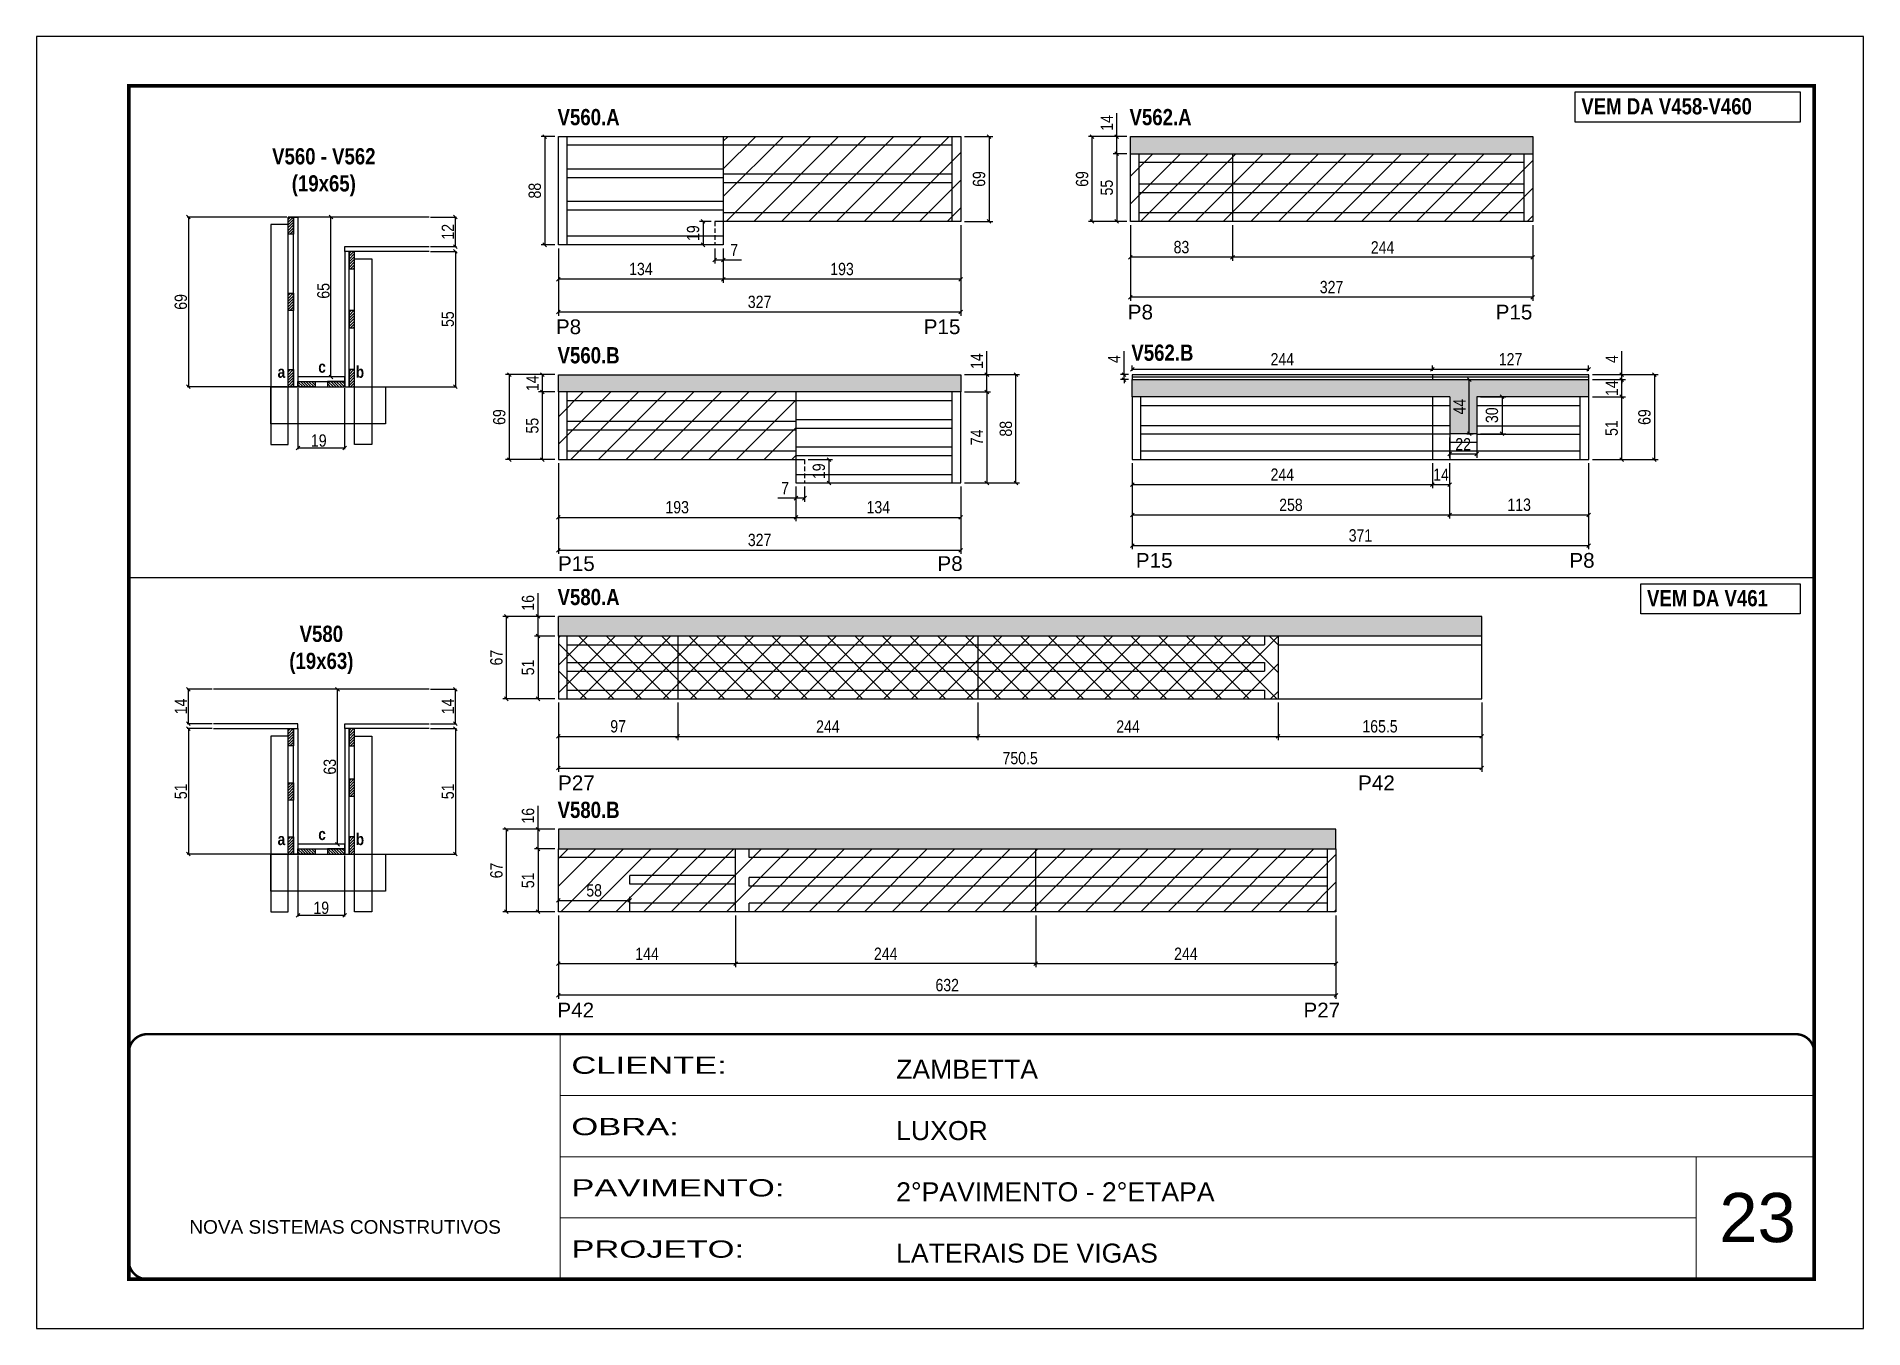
# Model space of a CAD drawing. Extents: x -15895 to 12929, y -2522 to 15173.
# Drawn here: x 6493 to 7978, y 7815 to 8865 of the extents above; entities that cross this region are included whole.
import ezdxf

# ---------------------------------------------------------------- set-up
doc = ezdxf.new("R2010")
doc.units = 0
doc.header["$PDMODE"] = 35
doc.header["$PDSIZE"] = -10
for name, pattern in [('CONTINUO', [0]), ('DASHED', [0.75, 0.5, -0.25]), ('HIDDEN', [0.375, 0.25, -0.125])]:
    doc.linetypes.add(name, pattern=pattern)
for name, color, linetype in [('5', 5, 'Continuous'), ('COTA', 241, 'Continuous'), ('detalhes', 4, 'Continuous'), ('NOMENCLATURA', 7, 'Continuous'), ('Painéis', 200, 'Continuous'), ('SARR_2.2x7', 40, 'Continuous'), ('SARR_3.5x7', 81, 'Continuous')]:
    doc.layers.add(name, color=color, linetype=linetype)
for name, color, linetype, lineweight in [('CARIMBO', 255, 'Continuous', 9), ('CONCRETO', 251, 'Continuous', 25), ('Folhas', 255, 'Continuous', 9), ('Hachura', 251, 'Continuous', 9), ('SARRAFO DE PRESSAO', 251, 'DASHED', 9)]:
    doc.layers.add(name, color=color, linetype=linetype, lineweight=lineweight)
doc.layers.add('Laje_Perimetro', color=7, linetype='Continuous', plot=False)
doc.styles.add('ARIAL', font='arial.ttf')
doc.styles.add('COTA TECNICA', font='techl___.ttf', dxfattribs={"height": 10})
doc.styles.add('COTA TECNICA 2X', font='techl___.ttf', dxfattribs={"height": 10})
doc.styles.get("Standard").update_dxf_attribs({"font": 'arial.ttf'})
doc.styles.add('TECNICA', font='techb___.ttf', dxfattribs={"height": 10})
doc.styles.add('Tecnologia', font='')
doc.styles.get('Tecnologia').set_extended_font_data('Forgotten Futurist')
doc.dimstyles.new('PAINEL', dxfattribs={"dimtxt": 10, "dimasz": 3, "dimexe": 3, "dimexo": 3, "dimgap": 3, "dimtad": 1, "dimdec": 1, "dimzin": 12, "dimdsep": 46, "dimtxsty": 'COTA TECNICA', "dimblk1": 'OBLIQUE', "dimblk2": 'OBLIQUE', "dimsah": 1, "dimcen": 0.9, "dimclrd": 4, "dimclre": 4, "dimclrt": 240, "dimadec": 1, "dimazin": 3, "dimtfac": 1, "dimtdec": 1, "dimtmove": 0, "dimatfit": 3, "dimfxl": 1, "dimtolj": 1, "dimtzin": 12, "dimarcsym": 0})
doc.dimstyles.new('SECAO', dxfattribs={"dimscale": 0.333333, "dimtxt": 5, "dimasz": 9, "dimexe": 3, "dimexo": 3, "dimgap": 3, "dimtad": 1, "dimdec": 1, "dimlfac": 0.5, "dimzin": 12, "dimdsep": 46, "dimtxsty": 'COTA TECNICA 2X', "dimblk1": 'OBLIQUE', "dimblk2": 'OBLIQUE', "dimsah": 1, "dimcen": 0.9, "dimclrd": 4, "dimclre": 4, "dimclrt": 240, "dimadec": 1, "dimazin": 3, "dimtfac": 1, "dimtdec": 1, "dimtmove": 0, "dimatfit": 3, "dimfxl": 1, "dimtolj": 1, "dimtzin": 12, "dimarcsym": 0})
pattern_1 = [(135, (39940.8863, -114931.8855), (-1.122532015, -1.122532015), [])]
pattern_2 = [(45, (-116814.822, -24641.2545), (-1.122532015, 1.122532015), [])]
pattern_3 = [(135, (39940.8863, -115311.7013), (-1.122532015, -1.122532015), [])]
pattern_4 = [(45, (-116814.822, -24933.0702), (-1.122532015, 1.122532015), [])]
pattern_5 = [(45, (-116814.822, -25021.0702), (-1.122532015, 1.122532015), [])]

msp = doc.modelspace()

# ---------------------------------------------------------------- texts
at = {"layer": '5', "linetype": 'Continuous'}
for s, rotation, p in [('P8', 0.00004, (7379.89, 8635.05)), ('P15', 359.99996, (7678.91, 8635.05)), ('P8', 0.00004, (6915.02, 8623.11)), ('P15', 359.99996, (7214.01, 8623.11)), ('P15', 0.00004, (6916.77, 8430.64)), ('P8', 359.99996, (7225.18, 8430.64)), ('P15', 0.00004, (7386.43, 8433.25)), ('P8', 359.99996, (7738.84, 8433.25)), ('P27', 0.00004, (6916.77, 8252.42)), ('P42', 0.00004, (7567.1, 8252.42)), ('P42', 359.99996, (6916.25, 8067.74)), ('P27', 359.99996, (7522.69, 8067.74))]:
    msp.add_text(s, height=12, rotation=rotation, dxfattribs=at).set_placement(p)
at = {"layer": 'CARIMBO', "style": 'ARIAL'}
msp.add_text('23', height=40, dxfattribs=at).set_placement((7860.73, 7885.13))
at = {"layer": 'detalhes', "style": 'TECNICA'}
for s, p in [('c', (6721.89, 8591.76)), ('a', (6688.83, 8587.65)), ('b', (6752.39, 8587.63)), ('a', (6688.83, 8207.83)), ('c', (6721.89, 8211.94)), ('b', (6752.39, 8207.82))]:
    msp.add_text(s, height=9.6, dxfattribs=at).set_placement(p)
at = {"layer": 'NOMENCLATURA', "style": 'TECNICA'}
for s, p in [('V560.A', (6916.4, 8792.91)), ('V562.A', (7381.3, 8792.91)), ('VEM DA V458-V460', (7748.55, 8801.69)), ('V562.B', (7382.8, 8601.44)), ('V560.B', (6916.4, 8599.35)), ('V580.A', (6916.4, 8402.87)), ('VEM DA V461', (7801.93, 8401.92)), ('V580.B', (6916.4, 8229.88))]:
    msp.add_text(s, height=13.2, dxfattribs=at).set_placement(p)
at = {"layer": 'NOMENCLATURA', "char_height": 13.2, "attachment_point": 2, "style": 'TECNICA'}
for s, insert in [('V560 - V562\\P(19x65)', (6726.38, 8774.26)), ('V580\\P(19x63)', (6724.38, 8386.16))]:
    msp.add_mtext_dynamic_manual_height_columns(s, width=300.2766, gutter_width=1, heights=[0], dxfattribs=dict(at, insert=insert))

# ---------------------------------------------------------------- blocks, each defined once
blk = doc.blocks.new('9999999999')
at = {"color": 30, "linetype": 'CONTINUO'}
for p, q in [((98564.6, 34230.2), (98564.6, 34429.4)), ((98564.6, 34379.6), (99584, 34379.6)), ((98564.6, 34329.8), (99488, 34329.8)), ((99584, 34329.8), (99488, 34329.8)), ((99488, 34329.8), (99488, 34230.2)), ((98564.6, 34280), (99488, 34280))]:
    blk.add_line(p, q, dxfattribs=at)
at = {"color": 30, "linetype": 'CONTINUO', "const_width": 2}
blk.add_lwpolyline([(99584, 34230.2), (99584, 34414.4, 0.414214), (99569, 34429.4), (98229, 34429.4, 0.414214), (98214, 34414.4), (98214, 34245.2, 0.414214), (98229, 34230.2), (99584, 34230.2)], format="xyb", dxfattribs=at)
at = {"layer": 'Folhas'}
blk.add_lwpolyline([(98139, 34190.2), (99624, 34190.2), (99624, 35240.2), (98139, 35240.2)], close=True, dxfattribs=at)
at = {"layer": 'Folhas', "color": 30, "const_width": 3}
blk.add_lwpolyline([(98214, 34230.2), (99584, 34230.2), (99584, 35200.2), (98214, 35200.2)], close=True, dxfattribs=at)
at = {"color": 7, "linetype": 'Continuous', "ltscale": 5, "style": 'ARIAL'}
for s, height, p in [('ZAMBETTA', 15.48, (98837.7, 34393.1)), ('LUXOR', 15.48, (98837.7, 34343.3)), ('2°PAVIMENTO - 2°ETAPA', 15.483, (98837.7, 34293.5)), ('NOVA SISTEMAS CONSTRUTIVOS', 11.059, (98263.2, 34267.2)), ('LATERAIS DE VIGAS', 15.483, (98837.7, 34243.7))]:
    blk.add_text(s, height=height, dxfattribs=at).set_placement(p)
at = {"layer": 'Folhas', "color": 7, "style": 'Tecnologia', "width": 1.5}
for s, p in [('CLIENTE:', (98573.7, 34397.2)), ('OBRA:', (98573.7, 34347.3)), ('PAVIMENTO:', (98573.7, 34297.5)), ('PROJETO:', (98573.7, 34247.7))]:
    blk.add_text(s, height=14, dxfattribs=at).set_placement(p)
blk = doc.blocks.new('_Oblique')
at = {"color": 0, "linetype": 'ByBlock', "lineweight": -2}
blk.add_line((-0.5, -0.5), (0.5, 0.5), dxfattribs=at)
blk = doc.blocks.new('*D462')
at = {"layer": 'COTA', "color": 4, "lineweight": -2, "transparency": 16777216}
for p, q in [((6705.3, 8579.3), (6705.3, 8529.5)), ((6743.3, 8579.3), (6743.3, 8529.5)), ((6743.3, 8530.5), (6705.3, 8530.5))]:
    blk.add_line(p, q, dxfattribs=at)
at = {"layer": 'Defpoints', "color": 0, "transparency": 16777216}
for p in [(6705.3, 8580.3), (6743.3, 8580.3), (6705.3, 8530.5)]:
    blk.add_point(p, dxfattribs=at)
at = {"layer": 'COTA', "color": 4, "lineweight": -2, "transparency": 16777216, "xscale": 3, "yscale": 3, "zscale": 3, "rotation": 180}
blk.add_blockref('_Oblique', (6705.3, 8530.5), dxfattribs=at)
at = {"layer": 'COTA', "color": 4, "lineweight": -2, "transparency": 16777216, "xscale": 3, "yscale": 3, "zscale": 3}
blk.add_blockref('_Oblique', (6743.3, 8530.5), dxfattribs=at)
at = {"layer": 'COTA', "color": 240, "transparency": 16777216, "insert": (6722.3, 8536.6), "char_height": 10, "attachment_point": 5, "style": 'COTA TECNICA 2X'}
blk.add_mtext('\\A1;19', dxfattribs=at)
blk = doc.blocks.new('*D463')
at = {"layer": 'COTA', "color": 4, "lineweight": -2, "transparency": 16777216}
for p, q in [((6696.3, 8718.3), (6615.3, 8718.3)), ((6616.3, 8718.3), (6616.3, 8580.3)), ((6696.3, 8580.3), (6615.3, 8580.3))]:
    blk.add_line(p, q, dxfattribs=at)
at = {"layer": 'Defpoints', "color": 0, "transparency": 16777216}
for p in [(6697.3, 8718.3, 0), (6616.3, 8580.3), (6697.3, 8580.3, 0)]:
    blk.add_point(p, dxfattribs=at)
at = {"layer": 'COTA', "color": 4, "lineweight": -2, "transparency": 16777216, "xscale": 3, "yscale": 3, "zscale": 3}
for p, rotation in [((6616.3, 8718.3), 90), ((6616.3, 8580.3), 270)]:
    blk.add_blockref('_Oblique', p, dxfattribs=dict(at, rotation=rotation))
at = {"layer": 'COTA', "color": 240, "transparency": 16777216, "insert": (6610.2, 8649.3), "char_height": 10, "attachment_point": 5, "rotation": 90, "style": 'COTA TECNICA 2X'}
blk.add_mtext('\\A1;69', dxfattribs=at)
blk = doc.blocks.new('*D464')
at = {"layer": 'COTA', "color": 4, "lineweight": -2, "transparency": 16777216}
for p, q in [((6813, 8690.3), (6834.3, 8690.3)), ((6833.3, 8690.3), (6833.3, 8580.3)), ((6752.3, 8580.3), (6834.3, 8580.3))]:
    blk.add_line(p, q, dxfattribs=at)
at = {"layer": 'Defpoints', "color": 0, "transparency": 16777216}
for p in [(6812, 8690.3), (6751.3, 8580.3, 0), (6833.3, 8580.3)]:
    blk.add_point(p, dxfattribs=at)
at = {"layer": 'COTA', "color": 4, "lineweight": -2, "transparency": 16777216, "xscale": 3, "yscale": 3, "zscale": 3}
for p, rotation in [((6833.3, 8690.3), 90), ((6833.3, 8580.3), 270)]:
    blk.add_blockref('_Oblique', p, dxfattribs=dict(at, rotation=rotation))
at = {"layer": 'COTA', "color": 240, "transparency": 16777216, "insert": (6827.2, 8635.3), "char_height": 10, "attachment_point": 5, "rotation": 90, "style": 'COTA TECNICA 2X'}
blk.add_mtext('\\A1;55', dxfattribs=at)
blk = doc.blocks.new('*D465')
at = {"layer": 'COTA', "color": 4, "lineweight": -2, "transparency": 16777216}
for p, q in [((6742.3, 8718.3), (6731.2, 8718.3)), ((6732.2, 8588.3), (6732.2, 8718.3)), ((6742.3, 8588.3), (6731.2, 8588.3))]:
    blk.add_line(p, q, dxfattribs=at)
at = {"layer": 'Defpoints', "color": 0, "transparency": 16777216}
for p in [(6732.2, 8718.3), (6743.3, 8718.3), (6743.3, 8588.3)]:
    blk.add_point(p, dxfattribs=at)
at = {"layer": 'COTA', "color": 4, "lineweight": -2, "transparency": 16777216, "xscale": 3, "yscale": 3, "zscale": 3}
for p, rotation in [((6732.2, 8718.3), 90), ((6732.2, 8588.3), 270)]:
    blk.add_blockref('_Oblique', p, dxfattribs=dict(at, rotation=rotation))
at = {"layer": 'COTA', "color": 240, "transparency": 16777216, "insert": (6726.1, 8658.3), "char_height": 10, "attachment_point": 5, "rotation": 90, "style": 'COTA TECNICA 2X'}
blk.add_mtext('\\A1;65', dxfattribs=at)
blk = doc.blocks.new('*D466')
at = {"layer": 'COTA', "color": 4, "lineweight": -2, "transparency": 16777216}
for p, q in [((6813, 8718.3), (6834.3, 8718.3)), ((6833.3, 8694.3), (6833.3, 8718.3)), ((6813, 8694.3), (6834.3, 8694.3))]:
    blk.add_line(p, q, dxfattribs=at)
at = {"layer": 'Defpoints', "color": 0, "transparency": 16777216}
for p in [(6812, 8718.3), (6833.3, 8718.3), (6812, 8694.3)]:
    blk.add_point(p, dxfattribs=at)
at = {"layer": 'COTA', "color": 4, "lineweight": -2, "transparency": 16777216, "xscale": 3, "yscale": 3, "zscale": 3}
for p, rotation in [((6833.3, 8718.3), 90), ((6833.3, 8694.3), 270)]:
    blk.add_blockref('_Oblique', p, dxfattribs=dict(at, rotation=rotation))
at = {"layer": 'COTA', "color": 240, "transparency": 16777216, "insert": (6827.2, 8706.3), "char_height": 10, "attachment_point": 5, "rotation": 90, "style": 'COTA TECNICA 2X'}
blk.add_mtext('\\A1;12', dxfattribs=at)
blk = doc.blocks.new('*D467')
at = {"layer": 'COTA', "color": 4, "lineweight": -2, "transparency": 16777216}
for p, q in [((7382, 8711.7), (7382, 8650.1)), ((7709, 8711.7), (7709, 8650.1)), ((7709, 8653.1), (7382, 8653.1))]:
    blk.add_line(p, q, dxfattribs=at)
at = {"layer": 'Defpoints', "color": 0, "transparency": 16777216}
for p in [(7382, 8714.7), (7709, 8714.7), (7382, 8653.1)]:
    blk.add_point(p, dxfattribs=at)
at = {"layer": 'COTA', "color": 4, "lineweight": -2, "transparency": 16777216, "xscale": 3, "yscale": 3, "zscale": 3, "rotation": 180}
blk.add_blockref('_Oblique', (7382, 8653.1), dxfattribs=at)
at = {"layer": 'COTA', "color": 4, "lineweight": -2, "transparency": 16777216, "xscale": 3, "yscale": 3, "zscale": 3}
blk.add_blockref('_Oblique', (7709, 8653.1), dxfattribs=at)
at = {"layer": 'COTA', "color": 240, "transparency": 16777216, "insert": (7545.5, 8661.3), "char_height": 10, "attachment_point": 5, "style": 'COTA TECNICA'}
blk.add_mtext('\\A1;327', dxfattribs=at)
blk = doc.blocks.new('*D468')
at = {"layer": 'COTA', "color": 4, "lineweight": -2, "transparency": 16777216}
for p, q in [((7465, 8711.7), (7465, 8682.6)), ((7709, 8711.7), (7709, 8682.6)), ((7709, 8685.6), (7465, 8685.6))]:
    blk.add_line(p, q, dxfattribs=at)
at = {"layer": 'Defpoints', "color": 0, "transparency": 16777216}
for p in [(7465, 8714.7), (7709, 8714.7), (7465, 8685.6)]:
    blk.add_point(p, dxfattribs=at)
at = {"layer": 'COTA', "color": 4, "lineweight": -2, "transparency": 16777216, "xscale": 3, "yscale": 3, "zscale": 3, "rotation": 180}
blk.add_blockref('_Oblique', (7465, 8685.6), dxfattribs=at)
at = {"layer": 'COTA', "color": 4, "lineweight": -2, "transparency": 16777216, "xscale": 3, "yscale": 3, "zscale": 3}
blk.add_blockref('_Oblique', (7709, 8685.6), dxfattribs=at)
at = {"layer": 'COTA', "color": 240, "transparency": 16777216, "insert": (7587, 8693.6), "char_height": 10, "attachment_point": 5, "style": 'COTA TECNICA'}
blk.add_mtext('\\A1;244', dxfattribs=at)
blk = doc.blocks.new('*D469')
at = {"layer": 'COTA', "color": 4, "lineweight": -2, "transparency": 16777216}
for p, q in [((7382, 8711.7), (7382, 8682.6)), ((7465, 8711.7), (7465, 8682.6)), ((7465, 8685.6), (7382, 8685.6))]:
    blk.add_line(p, q, dxfattribs=at)
at = {"layer": 'Defpoints', "color": 0, "transparency": 16777216}
for p in [(7382, 8714.7), (7465, 8714.7), (7382, 8685.6)]:
    blk.add_point(p, dxfattribs=at)
at = {"layer": 'COTA', "color": 4, "lineweight": -2, "transparency": 16777216, "xscale": 3, "yscale": 3, "zscale": 3, "rotation": 180}
blk.add_blockref('_Oblique', (7382, 8685.6), dxfattribs=at)
at = {"layer": 'COTA', "color": 4, "lineweight": -2, "transparency": 16777216, "xscale": 3, "yscale": 3, "zscale": 3}
blk.add_blockref('_Oblique', (7465, 8685.6), dxfattribs=at)
at = {"layer": 'COTA', "color": 240, "transparency": 16777216, "insert": (7423.5, 8693.8), "char_height": 10, "attachment_point": 5, "style": 'COTA TECNICA'}
blk.add_mtext('\\A1;83', dxfattribs=at)
blk = doc.blocks.new('*D470')
at = {"layer": 'COTA', "color": 4, "lineweight": -2, "transparency": 16777216}
for p, q in [((7379, 8769.7), (7367.9, 8769.7)), ((7370.9, 8769.7), (7370.9, 8714.7)), ((7379, 8714.7), (7367.9, 8714.7))]:
    blk.add_line(p, q, dxfattribs=at)
at = {"layer": 'Defpoints', "color": 0, "transparency": 16777216}
for p in [(7382, 8769.7), (7370.9, 8714.7), (7382, 8714.7)]:
    blk.add_point(p, dxfattribs=at)
at = {"layer": 'COTA', "color": 4, "lineweight": -2, "transparency": 16777216, "xscale": 3, "yscale": 3, "zscale": 3}
for p, rotation in [((7370.9, 8769.7), 90), ((7370.9, 8714.7), 270)]:
    blk.add_blockref('_Oblique', p, dxfattribs=dict(at, rotation=rotation))
at = {"layer": 'COTA', "color": 240, "transparency": 16777216, "insert": (7362.8, 8742.2), "char_height": 10, "attachment_point": 5, "rotation": 90, "style": 'COTA TECNICA'}
blk.add_mtext('\\A1;55', dxfattribs=at)
blk = doc.blocks.new('*D471')
at = {"layer": 'COTA', "color": 4, "lineweight": -2, "transparency": 16777216}
for p, q in [((7244.1, 8711.7), (7244.1, 8638.1)), ((6917.1, 8692.7), (6917.1, 8638.1)), ((7244.1, 8641.1), (6917.1, 8641.1))]:
    blk.add_line(p, q, dxfattribs=at)
at = {"layer": 'Defpoints', "color": 0, "transparency": 16777216}
for p in [(7244.1, 8714.7), (6917.1, 8695.7), (6917.1, 8641.1)]:
    blk.add_point(p, dxfattribs=at)
at = {"layer": 'COTA', "color": 4, "lineweight": -2, "transparency": 16777216, "xscale": 3, "yscale": 3, "zscale": 3, "rotation": 180}
blk.add_blockref('_Oblique', (6917.1, 8641.1), dxfattribs=at)
at = {"layer": 'COTA', "color": 4, "lineweight": -2, "transparency": 16777216, "xscale": 3, "yscale": 3, "zscale": 3}
blk.add_blockref('_Oblique', (7244.1, 8641.1), dxfattribs=at)
at = {"layer": 'COTA', "color": 240, "transparency": 16777216, "insert": (7080.6, 8649.3), "char_height": 10, "attachment_point": 5, "style": 'COTA TECNICA'}
blk.add_mtext('\\A1;327', dxfattribs=at)
blk = doc.blocks.new('*D472')
at = {"layer": 'COTA', "color": 4, "lineweight": -2, "transparency": 16777216}
for p, q in [((7244.1, 8711.7), (7244.1, 8664.7)), ((7051.1, 8692.7), (7051.1, 8664.7)), ((7244.1, 8667.7), (7051.1, 8667.7))]:
    blk.add_line(p, q, dxfattribs=at)
at = {"layer": 'Defpoints', "color": 0, "transparency": 16777216}
for p in [(7244.1, 8714.7), (7051.1, 8695.7), (7051.1, 8667.7)]:
    blk.add_point(p, dxfattribs=at)
at = {"layer": 'COTA', "color": 4, "lineweight": -2, "transparency": 16777216, "xscale": 3, "yscale": 3, "zscale": 3, "rotation": 180}
blk.add_blockref('_Oblique', (7051.1, 8667.7), dxfattribs=at)
at = {"layer": 'COTA', "color": 4, "lineweight": -2, "transparency": 16777216, "xscale": 3, "yscale": 3, "zscale": 3}
blk.add_blockref('_Oblique', (7244.1, 8667.7), dxfattribs=at)
at = {"layer": 'COTA', "color": 240, "transparency": 16777216, "insert": (7147.6, 8676), "char_height": 10, "attachment_point": 5, "style": 'COTA TECNICA'}
blk.add_mtext('\\A1;193', dxfattribs=at)
blk = doc.blocks.new('*D473')
at = {"layer": 'COTA', "color": 4, "lineweight": -2, "transparency": 16777216}
for p, q in [((6917.1, 8692.7), (6917.1, 8664.7)), ((7051.1, 8692.7), (7051.1, 8664.7)), ((7051.1, 8667.7), (6917.1, 8667.7))]:
    blk.add_line(p, q, dxfattribs=at)
at = {"layer": 'Defpoints', "color": 0, "transparency": 16777216}
for p in [(6917.1, 8695.7), (7051.1, 8695.7), (6917.1, 8667.7)]:
    blk.add_point(p, dxfattribs=at)
at = {"layer": 'COTA', "color": 4, "lineweight": -2, "transparency": 16777216, "xscale": 3, "yscale": 3, "zscale": 3, "rotation": 180}
blk.add_blockref('_Oblique', (6917.1, 8667.7), dxfattribs=at)
at = {"layer": 'COTA', "color": 4, "lineweight": -2, "transparency": 16777216, "xscale": 3, "yscale": 3, "zscale": 3}
blk.add_blockref('_Oblique', (7051.1, 8667.7), dxfattribs=at)
at = {"layer": 'COTA', "color": 240, "transparency": 16777216, "insert": (6984.1, 8676), "char_height": 10, "attachment_point": 5, "style": 'COTA TECNICA'}
blk.add_mtext('\\A1;134', dxfattribs=at)
blk = doc.blocks.new('*D474')
at = {"layer": 'COTA', "color": 4, "lineweight": -2, "transparency": 16777216}
for p, q in [((6914.1, 8783.7), (6903, 8783.7)), ((6906, 8783.7), (6906, 8695.7)), ((6914.1, 8695.7), (6903, 8695.7))]:
    blk.add_line(p, q, dxfattribs=at)
at = {"layer": 'Defpoints', "color": 0, "transparency": 16777216}
for p in [(6917.1, 8783.7), (6906, 8695.7), (6917.1, 8695.7)]:
    blk.add_point(p, dxfattribs=at)
at = {"layer": 'COTA', "color": 4, "lineweight": -2, "transparency": 16777216, "xscale": 3, "yscale": 3, "zscale": 3}
for p, rotation in [((6906, 8783.7), 90), ((6906, 8695.7), 270)]:
    blk.add_blockref('_Oblique', p, dxfattribs=dict(at, rotation=rotation))
at = {"layer": 'COTA', "color": 240, "transparency": 16777216, "insert": (6897.9, 8739.7), "char_height": 10, "attachment_point": 5, "rotation": 90, "style": 'COTA TECNICA'}
blk.add_mtext('\\A1;88', dxfattribs=at)
blk = doc.blocks.new('*D475')
at = {"layer": 'COTA', "color": 4, "lineweight": -2, "transparency": 16777216}
for p, q in [((7370.9, 8783.7), (7370.9, 8802.8)), ((7379, 8783.7), (7367.9, 8783.7)), ((7370.9, 8769.7), (7370.9, 8783.7)), ((7379, 8769.7), (7367.9, 8769.7))]:
    blk.add_line(p, q, dxfattribs=at)
at = {"layer": 'Defpoints', "color": 0, "transparency": 16777216}
for p in [(7370.9, 8783.7), (7382, 8783.7), (7382, 8769.7)]:
    blk.add_point(p, dxfattribs=at)
at = {"layer": 'COTA', "color": 4, "lineweight": -2, "transparency": 16777216, "xscale": 3, "yscale": 3, "zscale": 3}
for p, rotation in [((7370.9, 8783.7), 90), ((7370.9, 8769.7), 270)]:
    blk.add_blockref('_Oblique', p, dxfattribs=dict(at, rotation=rotation))
at = {"layer": 'COTA', "color": 240, "transparency": 16777216, "insert": (7362.8, 8794.8), "char_height": 10, "attachment_point": 5, "rotation": 90, "style": 'COTA TECNICA'}
blk.add_mtext('\\A1;14', dxfattribs=at)
blk = doc.blocks.new('*D476')
at = {"layer": 'COTA', "color": 4, "lineweight": -2, "transparency": 16777216}
for p, q in [((7379, 8783.7), (7347.9, 8783.7)), ((7350.9, 8714.7), (7350.9, 8783.7)), ((7379, 8714.7), (7347.9, 8714.7))]:
    blk.add_line(p, q, dxfattribs=at)
at = {"layer": 'Defpoints', "color": 0, "transparency": 16777216}
for p in [(7350.9, 8783.7), (7382, 8783.7), (7382, 8714.7)]:
    blk.add_point(p, dxfattribs=at)
at = {"layer": 'COTA', "color": 4, "lineweight": -2, "transparency": 16777216, "xscale": 3, "yscale": 3, "zscale": 3}
for p, rotation in [((7350.9, 8783.7), 90), ((7350.9, 8714.7), 270)]:
    blk.add_blockref('_Oblique', p, dxfattribs=dict(at, rotation=rotation))
at = {"layer": 'COTA', "color": 240, "transparency": 16777216, "insert": (7342.8, 8749.2), "char_height": 10, "attachment_point": 5, "rotation": 90, "style": 'COTA TECNICA'}
blk.add_mtext('\\A1;69', dxfattribs=at)
blk = doc.blocks.new('*D477')
at = {"layer": 'COTA', "color": 4, "lineweight": -2, "transparency": 16777216}
for p, q in [((7383.5, 8518.2), (7383.5, 8448.3)), ((7754.5, 8518.2), (7754.5, 8448.3)), ((7383.5, 8451.3), (7754.5, 8451.3))]:
    blk.add_line(p, q, dxfattribs=at)
at = {"layer": 'Defpoints', "color": 0, "transparency": 16777216}
for p in [(7383.5, 8521.2), (7754.5, 8521.2), (7754.5, 8451.3)]:
    blk.add_point(p, dxfattribs=at)
at = {"layer": 'COTA', "color": 4, "lineweight": -2, "transparency": 16777216, "xscale": 3, "yscale": 3, "zscale": 3, "rotation": 180}
blk.add_blockref('_Oblique', (7383.5, 8451.3), dxfattribs=at)
at = {"layer": 'COTA', "color": 4, "lineweight": -2, "transparency": 16777216, "xscale": 3, "yscale": 3, "zscale": 3}
blk.add_blockref('_Oblique', (7754.5, 8451.3), dxfattribs=at)
at = {"layer": 'COTA', "color": 240, "transparency": 16777216, "insert": (7569, 8459.5), "char_height": 10, "attachment_point": 5, "style": 'COTA TECNICA'}
blk.add_mtext('\\A1;371', dxfattribs=at)
blk = doc.blocks.new('*D478')
at = {"layer": 'COTA', "color": 4, "lineweight": -2, "transparency": 16777216}
for p, q in [((7383.5, 8518.2), (7383.5, 8473.2)), ((7641.5, 8518.2), (7641.5, 8473.2)), ((7383.5, 8476.2), (7641.5, 8476.2))]:
    blk.add_line(p, q, dxfattribs=at)
at = {"layer": 'Defpoints', "color": 0, "transparency": 16777216}
for p in [(7383.5, 8521.2), (7641.5, 8521.2), (7641.5, 8476.2)]:
    blk.add_point(p, dxfattribs=at)
at = {"layer": 'COTA', "color": 4, "lineweight": -2, "transparency": 16777216, "xscale": 3, "yscale": 3, "zscale": 3, "rotation": 180}
blk.add_blockref('_Oblique', (7383.5, 8476.2), dxfattribs=at)
at = {"layer": 'COTA', "color": 4, "lineweight": -2, "transparency": 16777216, "xscale": 3, "yscale": 3, "zscale": 3}
blk.add_blockref('_Oblique', (7641.5, 8476.2), dxfattribs=at)
at = {"layer": 'COTA', "color": 240, "transparency": 16777216, "insert": (7512.5, 8484.3), "char_height": 10, "attachment_point": 5, "style": 'COTA TECNICA'}
blk.add_mtext('\\A1;258', dxfattribs=at)
blk = doc.blocks.new('*D479')
at = {"layer": 'COTA', "color": 4, "lineweight": -2, "transparency": 16777216}
for p, q in [((7641.5, 8518.2), (7641.5, 8473.2)), ((7754.5, 8518.2), (7754.5, 8473.2)), ((7641.5, 8476.2), (7754.5, 8476.2))]:
    blk.add_line(p, q, dxfattribs=at)
at = {"layer": 'Defpoints', "color": 0, "transparency": 16777216}
for p in [(7641.5, 8521.2), (7754.5, 8521.2), (7754.5, 8476.2)]:
    blk.add_point(p, dxfattribs=at)
at = {"layer": 'COTA', "color": 4, "lineweight": -2, "transparency": 16777216, "xscale": 3, "yscale": 3, "zscale": 3, "rotation": 180}
blk.add_blockref('_Oblique', (7641.5, 8476.2), dxfattribs=at)
at = {"layer": 'COTA', "color": 4, "lineweight": -2, "transparency": 16777216, "xscale": 3, "yscale": 3, "zscale": 3}
blk.add_blockref('_Oblique', (7754.5, 8476.2), dxfattribs=at)
at = {"layer": 'COTA', "color": 240, "transparency": 16777216, "insert": (7698, 8484.4), "char_height": 10, "attachment_point": 5, "style": 'COTA TECNICA'}
blk.add_mtext('\\A1;113', dxfattribs=at)
blk = doc.blocks.new('*D480')
at = {"layer": 'COTA', "color": 4, "lineweight": -2, "transparency": 16777216}
for p, q in [((7757.5, 8590.2), (7811, 8590.2)), ((7808, 8590.2), (7808, 8521.2)), ((7757.5, 8521.2), (7811, 8521.2))]:
    blk.add_line(p, q, dxfattribs=at)
at = {"layer": 'Defpoints', "color": 0, "transparency": 16777216}
for p in [(7754.5, 8590.2), (7754.5, 8521.2), (7808, 8521.2)]:
    blk.add_point(p, dxfattribs=at)
at = {"layer": 'COTA', "color": 4, "lineweight": -2, "transparency": 16777216, "xscale": 3, "yscale": 3, "zscale": 3}
for p, rotation in [((7808, 8590.2), 90), ((7808, 8521.2), 270)]:
    blk.add_blockref('_Oblique', p, dxfattribs=dict(at, rotation=rotation))
at = {"layer": 'COTA', "color": 240, "transparency": 16777216, "insert": (7799.9, 8555.7), "char_height": 10, "attachment_point": 5, "rotation": 90, "style": 'COTA TECNICA'}
blk.add_mtext('\\A1;69', dxfattribs=at)
blk = doc.blocks.new('*D481')
at = {"layer": 'COTA', "color": 4, "lineweight": -2, "transparency": 16777216}
for p, q in [((7757.5, 8572.2), (7784.4, 8572.2)), ((7781.4, 8521.2), (7781.4, 8572.2)), ((7757.5, 8521.2), (7784.4, 8521.2))]:
    blk.add_line(p, q, dxfattribs=at)
at = {"layer": 'Defpoints', "color": 0, "transparency": 16777216}
for p in [(7754.5, 8572.2), (7781.4, 8572.2), (7754.5, 8521.2)]:
    blk.add_point(p, dxfattribs=at)
at = {"layer": 'COTA', "color": 4, "lineweight": -2, "transparency": 16777216, "xscale": 3, "yscale": 3, "zscale": 3}
for p, rotation in [((7781.4, 8572.2), 90), ((7781.4, 8521.2), 270)]:
    blk.add_blockref('_Oblique', p, dxfattribs=dict(at, rotation=rotation))
at = {"layer": 'COTA', "color": 240, "transparency": 16777216, "insert": (7773.2, 8546.7), "char_height": 10, "attachment_point": 5, "rotation": 90, "style": 'COTA TECNICA'}
blk.add_mtext('\\A1;51', dxfattribs=at)
blk = doc.blocks.new('*D482')
at = {"layer": 'COTA', "color": 4, "lineweight": -2, "transparency": 16777216}
for p, q in [((7757.5, 8586.2), (7784.4, 8586.2)), ((7781.4, 8572.2), (7781.4, 8586.2)), ((7757.5, 8572.2), (7784.4, 8572.2))]:
    blk.add_line(p, q, dxfattribs=at)
at = {"layer": 'Defpoints', "color": 0, "transparency": 16777216}
for p in [(7754.5, 8586.2), (7781.4, 8586.2), (7754.5, 8572.2)]:
    blk.add_point(p, dxfattribs=at)
at = {"layer": 'COTA', "color": 4, "lineweight": -2, "transparency": 16777216, "xscale": 3, "yscale": 3, "zscale": 3}
for p, rotation in [((7781.4, 8586.2), 90), ((7781.4, 8572.2), 270)]:
    blk.add_blockref('_Oblique', p, dxfattribs=dict(at, rotation=rotation))
at = {"layer": 'COTA', "color": 240, "transparency": 16777216, "insert": (7773.3, 8579.2), "char_height": 10, "attachment_point": 5, "rotation": 90, "style": 'COTA TECNICA'}
blk.add_mtext('\\A1;14', dxfattribs=at)
blk = doc.blocks.new('*D483')
at = {"layer": 'COTA', "color": 4, "lineweight": -2, "transparency": 16777216}
for p, q in [((7781.4, 8590.2), (7781.4, 8609.4)), ((7757.5, 8590.2), (7784.4, 8590.2)), ((7757.5, 8586.2), (7784.4, 8586.2)), ((7781.4, 8586.2), (7781.4, 8590.2)), ((7781.4, 8586.2), (7781.4, 8583.2))]:
    blk.add_line(p, q, dxfattribs=at)
at = {"layer": 'Defpoints', "color": 0, "transparency": 16777216}
for p in [(7754.5, 8590.2), (7754.5, 8586.2), (7781.4, 8590.2)]:
    blk.add_point(p, dxfattribs=at)
at = {"layer": 'COTA', "color": 4, "lineweight": -2, "transparency": 16777216, "xscale": 3, "yscale": 3, "zscale": 3}
for p, rotation in [((7781.4, 8590.2), 270), ((7781.4, 8586.2), 90)]:
    blk.add_blockref('_Oblique', p, dxfattribs=dict(at, rotation=rotation))
at = {"layer": 'COTA', "color": 240, "transparency": 16777216, "insert": (7773.3, 8602.8), "char_height": 10, "attachment_point": 5, "rotation": 90, "style": 'COTA TECNICA'}
blk.add_mtext('\\A1;4', dxfattribs=at)
blk = doc.blocks.new('*D484')
at = {"layer": 'COTA', "color": 4, "lineweight": -2, "transparency": 16777216}
for p, q in [((7666.5, 8572.2), (7687.1, 8572.2)), ((7684.1, 8572.2), (7684.1, 8542.2)), ((7666.5, 8542.2), (7687.1, 8542.2))]:
    blk.add_line(p, q, dxfattribs=at)
at = {"layer": 'Defpoints', "color": 0, "transparency": 16777216}
for p in [(7663.5, 8572.2), (7663.5, 8542.2), (7684.1, 8542.2)]:
    blk.add_point(p, dxfattribs=at)
at = {"layer": 'COTA', "color": 4, "lineweight": -2, "transparency": 16777216, "xscale": 3, "yscale": 3, "zscale": 3}
for p, rotation in [((7684.1, 8572.2), 90), ((7684.1, 8542.2), 270)]:
    blk.add_blockref('_Oblique', p, dxfattribs=dict(at, rotation=rotation))
at = {"layer": 'COTA', "color": 240, "transparency": 16777216, "insert": (7675.9, 8557.2), "char_height": 10, "attachment_point": 5, "rotation": 90, "style": 'COTA TECNICA'}
blk.add_mtext('\\A1;30', dxfattribs=at)
blk = doc.blocks.new('*D485')
at = {"layer": 'COTA', "color": 4, "lineweight": -2, "transparency": 16777216}
for p, q in [((6705.3, 8199.5), (6705.3, 8149.7)), ((6743.3, 8199.5), (6743.3, 8149.7)), ((6743.3, 8150.7), (6705.3, 8150.7))]:
    blk.add_line(p, q, dxfattribs=at)
at = {"layer": 'Defpoints', "color": 0, "transparency": 16777216}
for p in [(6705.3, 8200.5), (6743.3, 8200.5), (6705.3, 8150.7)]:
    blk.add_point(p, dxfattribs=at)
at = {"layer": 'COTA', "color": 4, "lineweight": -2, "transparency": 16777216, "xscale": 3, "yscale": 3, "zscale": 3, "rotation": 180}
blk.add_blockref('_Oblique', (6705.3, 8150.7), dxfattribs=at)
at = {"layer": 'COTA', "color": 4, "lineweight": -2, "transparency": 16777216, "xscale": 3, "yscale": 3, "zscale": 3}
blk.add_blockref('_Oblique', (6743.3, 8150.7), dxfattribs=at)
at = {"layer": 'COTA', "color": 240, "transparency": 16777216, "insert": (6724.3, 8156.8), "char_height": 10, "attachment_point": 5, "style": 'COTA TECNICA 2X'}
blk.add_mtext('\\A1;19', dxfattribs=at)
blk = doc.blocks.new('*D486')
at = {"layer": 'COTA', "color": 4, "lineweight": -2, "transparency": 16777216}
for p, q in [((6635.6, 8302.5), (6615.3, 8302.5)), ((6616.3, 8302.5), (6616.3, 8200.5)), ((6696.3, 8200.5), (6615.3, 8200.5))]:
    blk.add_line(p, q, dxfattribs=at)
at = {"layer": 'Defpoints', "color": 0, "transparency": 16777216}
for p in [(6636.6, 8302.5), (6616.3, 8200.5), (6697.3, 8200.5, 0)]:
    blk.add_point(p, dxfattribs=at)
at = {"layer": 'COTA', "color": 4, "lineweight": -2, "transparency": 16777216, "xscale": 3, "yscale": 3, "zscale": 3}
for p, rotation in [((6616.3, 8302.5), 90), ((6616.3, 8200.5), 270)]:
    blk.add_blockref('_Oblique', p, dxfattribs=dict(at, rotation=rotation))
at = {"layer": 'COTA', "color": 240, "transparency": 16777216, "insert": (6610.2, 8251.5), "char_height": 10, "attachment_point": 5, "rotation": 90, "style": 'COTA TECNICA 2X'}
blk.add_mtext('\\A1;51', dxfattribs=at)
blk = doc.blocks.new('*D487')
at = {"layer": 'COTA', "color": 4, "lineweight": -2, "transparency": 16777216}
for p, q in [((6813, 8302.5), (6834.3, 8302.5)), ((6833.3, 8302.5), (6833.3, 8200.5)), ((6752.3, 8200.5), (6834.3, 8200.5))]:
    blk.add_line(p, q, dxfattribs=at)
at = {"layer": 'Defpoints', "color": 0, "transparency": 16777216}
for p in [(6812, 8302.5), (6751.3, 8200.5, 0), (6833.3, 8200.5)]:
    blk.add_point(p, dxfattribs=at)
at = {"layer": 'COTA', "color": 4, "lineweight": -2, "transparency": 16777216, "xscale": 3, "yscale": 3, "zscale": 3}
for p, rotation in [((6833.3, 8302.5), 90), ((6833.3, 8200.5), 270)]:
    blk.add_blockref('_Oblique', p, dxfattribs=dict(at, rotation=rotation))
at = {"layer": 'COTA', "color": 240, "transparency": 16777216, "insert": (6827.2, 8251.5), "char_height": 10, "attachment_point": 5, "rotation": 90, "style": 'COTA TECNICA 2X'}
blk.add_mtext('\\A1;51', dxfattribs=at)
blk = doc.blocks.new('*D488')
at = {"layer": 'COTA', "color": 4, "lineweight": -2, "transparency": 16777216}
for p, q in [((6742.3, 8334.5), (6736.5, 8334.5)), ((6737.5, 8208.5), (6737.5, 8334.5)), ((6742.3, 8208.5), (6736.5, 8208.5))]:
    blk.add_line(p, q, dxfattribs=at)
at = {"layer": 'Defpoints', "color": 0, "transparency": 16777216}
for p in [(6737.5, 8334.5), (6743.3, 8334.5), (6743.3, 8208.5)]:
    blk.add_point(p, dxfattribs=at)
at = {"layer": 'COTA', "color": 4, "lineweight": -2, "transparency": 16777216, "xscale": 3, "yscale": 3, "zscale": 3}
for p, rotation in [((6737.5, 8334.5), 90), ((6737.5, 8208.5), 270)]:
    blk.add_blockref('_Oblique', p, dxfattribs=dict(at, rotation=rotation))
at = {"layer": 'COTA', "color": 240, "transparency": 16777216, "insert": (6731.3, 8271.5), "char_height": 10, "attachment_point": 5, "rotation": 90, "style": 'COTA TECNICA 2X'}
blk.add_mtext('\\A1;63', dxfattribs=at)
blk = doc.blocks.new('*D489')
at = {"layer": 'COTA', "color": 4, "lineweight": -2, "transparency": 16777216}
for p, q in [((6813, 8334.5), (6834.3, 8334.5)), ((6833.3, 8306.5), (6833.3, 8334.5)), ((6813, 8306.5), (6834.3, 8306.5))]:
    blk.add_line(p, q, dxfattribs=at)
at = {"layer": 'Defpoints', "color": 0, "transparency": 16777216}
for p in [(6812, 8334.5), (6833.3, 8334.5), (6812, 8306.5)]:
    blk.add_point(p, dxfattribs=at)
at = {"layer": 'COTA', "color": 4, "lineweight": -2, "transparency": 16777216, "xscale": 3, "yscale": 3, "zscale": 3}
for p, rotation in [((6833.3, 8334.5), 90), ((6833.3, 8306.5), 270)]:
    blk.add_blockref('_Oblique', p, dxfattribs=dict(at, rotation=rotation))
at = {"layer": 'COTA', "color": 240, "transparency": 16777216, "insert": (6827.2, 8320.5), "char_height": 10, "attachment_point": 5, "rotation": 90, "style": 'COTA TECNICA 2X'}
blk.add_mtext('\\A1;14', dxfattribs=at)
blk = doc.blocks.new('*D490')
at = {"layer": 'COTA', "color": 4, "lineweight": -2, "transparency": 16777216}
for p, q in [((6635.6, 8334.5), (6615.3, 8334.5)), ((6616.3, 8306.5), (6616.3, 8334.5)), ((6635.6, 8306.5), (6615.3, 8306.5))]:
    blk.add_line(p, q, dxfattribs=at)
at = {"layer": 'Defpoints', "color": 0, "transparency": 16777216}
for p in [(6616.3, 8334.5), (6636.6, 8334.5), (6636.6, 8306.5)]:
    blk.add_point(p, dxfattribs=at)
at = {"layer": 'COTA', "color": 4, "lineweight": -2, "transparency": 16777216, "xscale": 3, "yscale": 3, "zscale": 3}
for p, rotation in [((6616.3, 8334.5), 90), ((6616.3, 8306.5), 270)]:
    blk.add_blockref('_Oblique', p, dxfattribs=dict(at, rotation=rotation))
at = {"layer": 'COTA', "color": 240, "transparency": 16777216, "insert": (6610.2, 8320.5), "char_height": 10, "attachment_point": 5, "rotation": 90, "style": 'COTA TECNICA 2X'}
blk.add_mtext('\\A1;14', dxfattribs=at)
blk = doc.blocks.new('*D491')
at = {"layer": 'COTA', "color": 4, "lineweight": -2, "transparency": 16777216}
for p, q in [((6917.1, 8323.7), (6917.1, 8267.4)), ((7667.6, 8323.7), (7667.6, 8267.4)), ((6917.1, 8270.4), (7667.6, 8270.4))]:
    blk.add_line(p, q, dxfattribs=at)
at = {"layer": 'Defpoints', "color": 0, "transparency": 16777216}
for p in [(6917.1, 8326.7), (7667.6, 8326.7), (7667.6, 8270.4)]:
    blk.add_point(p, dxfattribs=at)
at = {"layer": 'COTA', "color": 4, "lineweight": -2, "transparency": 16777216, "xscale": 3, "yscale": 3, "zscale": 3, "rotation": 180}
blk.add_blockref('_Oblique', (6917.1, 8270.4), dxfattribs=at)
at = {"layer": 'COTA', "color": 4, "lineweight": -2, "transparency": 16777216, "xscale": 3, "yscale": 3, "zscale": 3}
blk.add_blockref('_Oblique', (7667.6, 8270.4), dxfattribs=at)
at = {"layer": 'COTA', "color": 240, "transparency": 16777216, "insert": (7292.4, 8278.5), "char_height": 10, "attachment_point": 5, "style": 'COTA TECNICA'}
blk.add_mtext('\\A1;750.5', dxfattribs=at)
blk = doc.blocks.new('*D492')
at = {"layer": 'COTA', "color": 4, "lineweight": -2, "transparency": 16777216}
for p, q in [((6917.1, 8323.7), (6917.1, 8293.2)), ((7014.1, 8323.7), (7014.1, 8293.2)), ((6917.1, 8296.2), (7014.1, 8296.2))]:
    blk.add_line(p, q, dxfattribs=at)
at = {"layer": 'Defpoints', "color": 0, "transparency": 16777216}
for p in [(6917.1, 8326.7), (7014.1, 8326.7), (7014.1, 8296.2)]:
    blk.add_point(p, dxfattribs=at)
at = {"layer": 'COTA', "color": 4, "lineweight": -2, "transparency": 16777216, "xscale": 3, "yscale": 3, "zscale": 3, "rotation": 180}
blk.add_blockref('_Oblique', (6917.1, 8296.2), dxfattribs=at)
at = {"layer": 'COTA', "color": 4, "lineweight": -2, "transparency": 16777216, "xscale": 3, "yscale": 3, "zscale": 3}
blk.add_blockref('_Oblique', (7014.1, 8296.2), dxfattribs=at)
at = {"layer": 'COTA', "color": 240, "transparency": 16777216, "insert": (6965.6, 8304.3), "char_height": 10, "attachment_point": 5, "style": 'COTA TECNICA'}
blk.add_mtext('\\A1;97', dxfattribs=at)
blk = doc.blocks.new('*D493')
at = {"layer": 'COTA', "color": 4, "lineweight": -2, "transparency": 16777216}
for p, q in [((7014.1, 8323.7), (7014.1, 8293.2)), ((7258.1, 8323.7), (7258.1, 8293.2)), ((7014.1, 8296.2), (7258.1, 8296.2))]:
    blk.add_line(p, q, dxfattribs=at)
at = {"layer": 'Defpoints', "color": 0, "transparency": 16777216}
for p in [(7014.1, 8326.7), (7258.1, 8326.7), (7258.1, 8296.2)]:
    blk.add_point(p, dxfattribs=at)
at = {"layer": 'COTA', "color": 4, "lineweight": -2, "transparency": 16777216, "xscale": 3, "yscale": 3, "zscale": 3, "rotation": 180}
blk.add_blockref('_Oblique', (7014.1, 8296.2), dxfattribs=at)
at = {"layer": 'COTA', "color": 4, "lineweight": -2, "transparency": 16777216, "xscale": 3, "yscale": 3, "zscale": 3}
blk.add_blockref('_Oblique', (7258.1, 8296.2), dxfattribs=at)
at = {"layer": 'COTA', "color": 240, "transparency": 16777216, "insert": (7136.1, 8304.2), "char_height": 10, "attachment_point": 5, "style": 'COTA TECNICA'}
blk.add_mtext('\\A1;244', dxfattribs=at)
blk = doc.blocks.new('*D498')
at = {"layer": 'COTA', "color": 4, "lineweight": -2, "transparency": 16777216}
for p, q in [((6917.1, 8150.7), (6917.1, 8082.8)), ((7549.1, 8150.7), (7549.1, 8082.8)), ((7549.1, 8085.8), (6917.1, 8085.8))]:
    blk.add_line(p, q, dxfattribs=at)
at = {"layer": 'Defpoints', "color": 0, "transparency": 16777216}
for p in [(6917.1, 8153.7), (7549.1, 8153.7), (6917.1, 8085.8)]:
    blk.add_point(p, dxfattribs=at)
at = {"layer": 'COTA', "color": 4, "lineweight": -2, "transparency": 16777216, "xscale": 3, "yscale": 3, "zscale": 3, "rotation": 180}
blk.add_blockref('_Oblique', (6917.1, 8085.8), dxfattribs=at)
at = {"layer": 'COTA', "color": 4, "lineweight": -2, "transparency": 16777216, "xscale": 3, "yscale": 3, "zscale": 3}
blk.add_blockref('_Oblique', (7549.1, 8085.8), dxfattribs=at)
at = {"layer": 'COTA', "color": 240, "transparency": 16777216, "insert": (7233.1, 8094), "char_height": 10, "attachment_point": 5, "style": 'COTA TECNICA'}
blk.add_mtext('\\A1;632', dxfattribs=at)
blk = doc.blocks.new('*D494')
at = {"layer": 'COTA', "color": 4, "lineweight": -2, "transparency": 16777216}
for p, q in [((7061.1, 8150.7), (7061.1, 8108.5)), ((7305.1, 8150.7), (7305.1, 8108.5)), ((7305.1, 8111.5), (7061.1, 8111.5))]:
    blk.add_line(p, q, dxfattribs=at)
at = {"layer": 'Defpoints', "color": 0, "transparency": 16777216}
for p in [(7061.1, 8153.7), (7305.1, 8153.7), (7061.1, 8111.5)]:
    blk.add_point(p, dxfattribs=at)
at = {"layer": 'COTA', "color": 4, "lineweight": -2, "transparency": 16777216, "xscale": 3, "yscale": 3, "zscale": 3, "rotation": 180}
blk.add_blockref('_Oblique', (7061.1, 8111.5), dxfattribs=at)
at = {"layer": 'COTA', "color": 4, "lineweight": -2, "transparency": 16777216, "xscale": 3, "yscale": 3, "zscale": 3}
blk.add_blockref('_Oblique', (7305.1, 8111.5), dxfattribs=at)
at = {"layer": 'COTA', "color": 240, "transparency": 16777216, "insert": (7183.1, 8119.5), "char_height": 10, "attachment_point": 5, "style": 'COTA TECNICA'}
blk.add_mtext('\\A1;244', dxfattribs=at)
blk = doc.blocks.new('*D499')
at = {"layer": 'COTA', "color": 4, "lineweight": -2, "transparency": 16777216}
for p, q in [((6917.1, 8156.7), (6917.1, 8165.9)), ((6917.1, 8162.9), (6975.1, 8162.9)), ((6975.1, 8156.7), (6975.1, 8165.9))]:
    blk.add_line(p, q, dxfattribs=at)
at = {"layer": 'Defpoints', "color": 0, "transparency": 16777216}
for p in [(6917.1, 8153.7), (6975.1, 8162.9), (6975.1, 8153.7)]:
    blk.add_point(p, dxfattribs=at)
at = {"layer": 'COTA', "color": 4, "lineweight": -2, "transparency": 16777216, "xscale": 3, "yscale": 3, "zscale": 3, "rotation": 180}
blk.add_blockref('_Oblique', (6917.1, 8162.9), dxfattribs=at)
at = {"layer": 'COTA', "color": 4, "lineweight": -2, "transparency": 16777216, "xscale": 3, "yscale": 3, "zscale": 3}
blk.add_blockref('_Oblique', (6975.1, 8162.9), dxfattribs=at)
at = {"layer": 'COTA', "color": 240, "transparency": 16777216, "insert": (6946.1, 8171), "char_height": 10, "attachment_point": 5, "style": 'COTA TECNICA'}
blk.add_mtext('\\A1;58', dxfattribs=at)
blk = doc.blocks.new('*D495')
at = {"layer": 'COTA', "color": 4, "lineweight": -2, "transparency": 16777216}
for p, q in [((6914.1, 8204.7), (6897.5, 8204.7)), ((6900.5, 8204.7), (6900.5, 8153.7)), ((6914.1, 8153.7), (6897.5, 8153.7))]:
    blk.add_line(p, q, dxfattribs=at)
at = {"layer": 'Defpoints', "color": 0, "transparency": 16777216}
for p in [(6917.1, 8204.7), (6900.5, 8153.7), (6917.1, 8153.7)]:
    blk.add_point(p, dxfattribs=at)
at = {"layer": 'COTA', "color": 4, "lineweight": -2, "transparency": 16777216, "xscale": 3, "yscale": 3, "zscale": 3}
for p, rotation in [((6900.5, 8204.7), 90), ((6900.5, 8153.7), 270)]:
    blk.add_blockref('_Oblique', p, dxfattribs=dict(at, rotation=rotation))
at = {"layer": 'COTA', "color": 240, "transparency": 16777216, "insert": (6892.4, 8179.2), "char_height": 10, "attachment_point": 5, "rotation": 90, "style": 'COTA TECNICA'}
blk.add_mtext('\\A1;51', dxfattribs=at)
blk = doc.blocks.new('*D496')
at = {"layer": 'COTA', "color": 4, "lineweight": -2, "transparency": 16777216}
for p, q in [((6900.5, 8220.7), (6900.5, 8239.7)), ((6914.1, 8220.7), (6897.5, 8220.7)), ((6900.5, 8204.7), (6900.5, 8220.7)), ((6914.1, 8204.7), (6897.5, 8204.7))]:
    blk.add_line(p, q, dxfattribs=at)
at = {"layer": 'Defpoints', "color": 0, "transparency": 16777216}
for p in [(6900.5, 8220.7), (6917.1, 8220.7), (6917.1, 8204.7)]:
    blk.add_point(p, dxfattribs=at)
at = {"layer": 'COTA', "color": 4, "lineweight": -2, "transparency": 16777216, "xscale": 3, "yscale": 3, "zscale": 3}
for p, rotation in [((6900.5, 8220.7), 90), ((6900.5, 8204.7), 270)]:
    blk.add_blockref('_Oblique', p, dxfattribs=dict(at, rotation=rotation))
at = {"layer": 'COTA', "color": 240, "transparency": 16777216, "insert": (6892.4, 8231.7), "char_height": 10, "attachment_point": 5, "rotation": 90, "style": 'COTA TECNICA'}
blk.add_mtext('\\A1;16', dxfattribs=at)
blk = doc.blocks.new('*D497')
at = {"layer": 'COTA', "color": 4, "lineweight": -2, "transparency": 16777216}
for p, q in [((6914.1, 8220.7), (6871.8, 8220.7)), ((6874.8, 8153.7), (6874.8, 8220.7)), ((6914.1, 8153.7), (6871.8, 8153.7))]:
    blk.add_line(p, q, dxfattribs=at)
at = {"layer": 'Defpoints', "color": 0, "transparency": 16777216}
for p in [(6874.8, 8220.7), (6917.1, 8220.7), (6917.1, 8153.7)]:
    blk.add_point(p, dxfattribs=at)
at = {"layer": 'COTA', "color": 4, "lineweight": -2, "transparency": 16777216, "xscale": 3, "yscale": 3, "zscale": 3}
for p, rotation in [((6874.8, 8220.7), 90), ((6874.8, 8153.7), 270)]:
    blk.add_blockref('_Oblique', p, dxfattribs=dict(at, rotation=rotation))
at = {"layer": 'COTA', "color": 240, "transparency": 16777216, "insert": (6866.7, 8187.2), "char_height": 10, "attachment_point": 5, "rotation": 90, "style": 'COTA TECNICA'}
blk.add_mtext('\\A1;67', dxfattribs=at)
blk = doc.blocks.new('*D500')
at = {"layer": 'COTA', "color": 4, "lineweight": -2, "transparency": 16777216}
for p, q in [((7305.1, 8150.7), (7305.1, 8108.5)), ((7549.1, 8150.7), (7549.1, 8108.5)), ((7305.1, 8111.5), (7549.1, 8111.5))]:
    blk.add_line(p, q, dxfattribs=at)
at = {"layer": 'Defpoints', "color": 0, "transparency": 16777216}
for p in [(7305.1, 8153.7), (7549.1, 8153.7), (7549.1, 8111.5)]:
    blk.add_point(p, dxfattribs=at)
at = {"layer": 'COTA', "color": 4, "lineweight": -2, "transparency": 16777216, "xscale": 3, "yscale": 3, "zscale": 3, "rotation": 180}
blk.add_blockref('_Oblique', (7305.1, 8111.5), dxfattribs=at)
at = {"layer": 'COTA', "color": 4, "lineweight": -2, "transparency": 16777216, "xscale": 3, "yscale": 3, "zscale": 3}
blk.add_blockref('_Oblique', (7549.1, 8111.5), dxfattribs=at)
at = {"layer": 'COTA', "color": 240, "transparency": 16777216, "insert": (7427.1, 8119.5), "char_height": 10, "attachment_point": 5, "style": 'COTA TECNICA'}
blk.add_mtext('\\A1;244', dxfattribs=at)
blk = doc.blocks.new('*D797')
at = {"layer": 'COTA', "color": 4, "lineweight": -2, "transparency": 16777216}
for p, q in [((7247.1, 8783.7), (7270.1, 8783.7)), ((7267.1, 8783.7), (7267.1, 8714.7)), ((7247.1, 8714.7), (7270.1, 8714.7))]:
    blk.add_line(p, q, dxfattribs=at)
at = {"layer": 'Defpoints', "color": 0, "transparency": 16777216}
for p in [(7244.1, 8783.7), (7244.1, 8714.7), (7267.1, 8714.7)]:
    blk.add_point(p, dxfattribs=at)
at = {"layer": 'COTA', "color": 4, "lineweight": -2, "transparency": 16777216, "xscale": 3, "yscale": 3, "zscale": 3}
for p, rotation in [((7267.1, 8783.7), 90), ((7267.1, 8714.7), 270)]:
    blk.add_blockref('_Oblique', p, dxfattribs=dict(at, rotation=rotation))
at = {"layer": 'COTA', "color": 240, "transparency": 16777216, "insert": (7259, 8749.2), "char_height": 10, "attachment_point": 5, "rotation": 90, "style": 'COTA TECNICA'}
blk.add_mtext('\\A1;69', dxfattribs=at)
blk = doc.blocks.new('*D798')
at = {"layer": 'COTA', "color": 4, "lineweight": -2, "transparency": 16777216}
for p, q in [((7041.1, 8714.7), (7031.7, 8714.7)), ((7034.7, 8714.7), (7034.7, 8695.7)), ((7041.1, 8695.7), (7031.7, 8695.7))]:
    blk.add_line(p, q, dxfattribs=at)
at = {"layer": 'Defpoints', "color": 0, "transparency": 16777216}
for p in [(7044.1, 8714.7), (7034.7, 8695.7), (7044.1, 8695.7)]:
    blk.add_point(p, dxfattribs=at)
at = {"layer": 'COTA', "color": 4, "lineweight": -2, "transparency": 16777216, "xscale": 3, "yscale": 3, "zscale": 3}
for p, rotation in [((7034.7, 8714.7), 90), ((7034.7, 8695.7), 270)]:
    blk.add_blockref('_Oblique', p, dxfattribs=dict(at, rotation=rotation))
at = {"layer": 'COTA', "color": 240, "transparency": 16777216, "insert": (7026.6, 8705.2), "char_height": 10, "attachment_point": 5, "rotation": 90, "style": 'COTA TECNICA'}
blk.add_mtext('\\A1;19', dxfattribs=at)
blk = doc.blocks.new('*D799')
at = {"layer": 'COTA', "color": 4, "lineweight": -2, "transparency": 16777216}
for p, q in [((7044.1, 8692.7), (7044.1, 8680.4)), ((7051.1, 8692.7), (7051.1, 8680.4)), ((7044.1, 8683.4), (7051.1, 8683.4)), ((7051.1, 8683.4), (7065.8, 8683.4))]:
    blk.add_line(p, q, dxfattribs=at)
at = {"layer": 'Defpoints', "color": 0, "transparency": 16777216}
for p in [(7044.1, 8695.7), (7051.1, 8695.7), (7051.1, 8683.4)]:
    blk.add_point(p, dxfattribs=at)
at = {"layer": 'COTA', "color": 4, "lineweight": -2, "transparency": 16777216, "xscale": 3, "yscale": 3, "zscale": 3, "rotation": 180}
blk.add_blockref('_Oblique', (7044.1, 8683.4), dxfattribs=at)
at = {"layer": 'COTA', "color": 4, "lineweight": -2, "transparency": 16777216, "xscale": 3, "yscale": 3, "zscale": 3}
blk.add_blockref('_Oblique', (7051.1, 8683.4), dxfattribs=at)
at = {"layer": 'COTA', "color": 240, "transparency": 16777216, "insert": (7060, 8691.5), "char_height": 10, "attachment_point": 5, "style": 'COTA TECNICA'}
blk.add_mtext('\\A1;7', dxfattribs=at)
blk = doc.blocks.new('*D800')
at = {"layer": 'COTA', "color": 4, "lineweight": -2, "transparency": 16777216}
for p, q in [((6917.1, 8518.2), (6917.1, 8444.5)), ((7244.1, 8499.2), (7244.1, 8444.5)), ((6917.1, 8447.5), (7244.1, 8447.5))]:
    blk.add_line(p, q, dxfattribs=at)
at = {"layer": 'Defpoints', "color": 0, "transparency": 16777216}
for p in [(6917.1, 8521.2), (7244.1, 8502.2), (7244.1, 8447.5)]:
    blk.add_point(p, dxfattribs=at)
at = {"layer": 'COTA', "color": 4, "lineweight": -2, "transparency": 16777216, "xscale": 3, "yscale": 3, "zscale": 3, "rotation": 180}
blk.add_blockref('_Oblique', (6917.1, 8447.5), dxfattribs=at)
at = {"layer": 'COTA', "color": 4, "lineweight": -2, "transparency": 16777216, "xscale": 3, "yscale": 3, "zscale": 3}
blk.add_blockref('_Oblique', (7244.1, 8447.5), dxfattribs=at)
at = {"layer": 'COTA', "color": 240, "transparency": 16777216, "insert": (7080.6, 8455.8), "char_height": 10, "attachment_point": 5, "style": 'COTA TECNICA'}
blk.add_mtext('\\A1;327', dxfattribs=at)
blk = doc.blocks.new('*D801')
at = {"layer": 'COTA', "color": 4, "lineweight": -2, "transparency": 16777216}
for p, q in [((6917.1, 8518.2), (6917.1, 8471.2)), ((7110.1, 8499.2), (7110.1, 8471.2)), ((6917.1, 8474.2), (7110.1, 8474.2))]:
    blk.add_line(p, q, dxfattribs=at)
at = {"layer": 'Defpoints', "color": 0, "transparency": 16777216}
for p in [(6917.1, 8521.2), (7110.1, 8502.2), (7110.1, 8474.2)]:
    blk.add_point(p, dxfattribs=at)
at = {"layer": 'COTA', "color": 4, "lineweight": -2, "transparency": 16777216, "xscale": 3, "yscale": 3, "zscale": 3, "rotation": 180}
blk.add_blockref('_Oblique', (6917.1, 8474.2), dxfattribs=at)
at = {"layer": 'COTA', "color": 4, "lineweight": -2, "transparency": 16777216, "xscale": 3, "yscale": 3, "zscale": 3}
blk.add_blockref('_Oblique', (7110.1, 8474.2), dxfattribs=at)
at = {"layer": 'COTA', "color": 240, "transparency": 16777216, "insert": (7013.6, 8482.4), "char_height": 10, "attachment_point": 5, "style": 'COTA TECNICA'}
blk.add_mtext('\\A1;193', dxfattribs=at)
blk = doc.blocks.new('*D802')
at = {"layer": 'COTA', "color": 4, "lineweight": -2, "transparency": 16777216}
for p, q in [((7110.1, 8499.2), (7110.1, 8471.2)), ((7244.1, 8499.2), (7244.1, 8471.2)), ((7110.1, 8474.2), (7244.1, 8474.2))]:
    blk.add_line(p, q, dxfattribs=at)
at = {"layer": 'Defpoints', "color": 0, "transparency": 16777216}
for p in [(7110.1, 8502.2), (7244.1, 8502.2), (7244.1, 8474.2)]:
    blk.add_point(p, dxfattribs=at)
at = {"layer": 'COTA', "color": 4, "lineweight": -2, "transparency": 16777216, "xscale": 3, "yscale": 3, "zscale": 3, "rotation": 180}
blk.add_blockref('_Oblique', (7110.1, 8474.2), dxfattribs=at)
at = {"layer": 'COTA', "color": 4, "lineweight": -2, "transparency": 16777216, "xscale": 3, "yscale": 3, "zscale": 3}
blk.add_blockref('_Oblique', (7244.1, 8474.2), dxfattribs=at)
at = {"layer": 'COTA', "color": 240, "transparency": 16777216, "insert": (7177.1, 8482.4), "char_height": 10, "attachment_point": 5, "style": 'COTA TECNICA'}
blk.add_mtext('\\A1;134', dxfattribs=at)
blk = doc.blocks.new('*D803')
at = {"layer": 'COTA', "color": 4, "lineweight": -2, "transparency": 16777216}
for p, q in [((7120.1, 8521.2), (7139.9, 8521.2)), ((7136.9, 8521.2), (7136.9, 8502.2)), ((7120.1, 8502.2), (7139.9, 8502.2))]:
    blk.add_line(p, q, dxfattribs=at)
at = {"layer": 'Defpoints', "color": 0, "transparency": 16777216}
for p in [(7117.1, 8521.2), (7117.1, 8502.2), (7136.9, 8502.2)]:
    blk.add_point(p, dxfattribs=at)
at = {"layer": 'COTA', "color": 4, "lineweight": -2, "transparency": 16777216, "xscale": 3, "yscale": 3, "zscale": 3}
for p, rotation in [((7136.9, 8521.2), 90), ((7136.9, 8502.2), 270)]:
    blk.add_blockref('_Oblique', p, dxfattribs=dict(at, rotation=rotation))
at = {"layer": 'COTA', "color": 240, "transparency": 16777216, "insert": (7128.8, 8511.7), "char_height": 10, "attachment_point": 5, "rotation": 90, "style": 'COTA TECNICA'}
blk.add_mtext('\\A1;19', dxfattribs=at)
blk = doc.blocks.new('*D804')
at = {"layer": 'COTA', "color": 4, "lineweight": -2, "transparency": 16777216}
for p, q in [((7110.1, 8499.2), (7110.1, 8486.8)), ((7117.1, 8499.2), (7117.1, 8486.8)), ((7110.1, 8489.8), (7095.4, 8489.8)), ((7117.1, 8489.8), (7110.1, 8489.8))]:
    blk.add_line(p, q, dxfattribs=at)
at = {"layer": 'Defpoints', "color": 0, "transparency": 16777216}
for p in [(7110.1, 8502.2), (7117.1, 8502.2), (7110.1, 8489.8)]:
    blk.add_point(p, dxfattribs=at)
at = {"layer": 'COTA', "color": 4, "lineweight": -2, "transparency": 16777216, "xscale": 3, "yscale": 3, "zscale": 3, "rotation": 180}
blk.add_blockref('_Oblique', (7110.1, 8489.8), dxfattribs=at)
at = {"layer": 'COTA', "color": 4, "lineweight": -2, "transparency": 16777216, "xscale": 3, "yscale": 3, "zscale": 3}
blk.add_blockref('_Oblique', (7117.1, 8489.8), dxfattribs=at)
at = {"layer": 'COTA', "color": 240, "transparency": 16777216, "insert": (7101.3, 8497.9), "char_height": 10, "attachment_point": 5, "style": 'COTA TECNICA'}
blk.add_mtext('\\A1;7', dxfattribs=at)
blk = doc.blocks.new('*D805')
at = {"layer": 'COTA', "color": 4, "lineweight": -2, "transparency": 16777216}
for p, q in [((6914.1, 8576.2), (6901, 8576.2)), ((6904, 8576.2), (6904, 8521.2)), ((6914.1, 8521.2), (6901, 8521.2))]:
    blk.add_line(p, q, dxfattribs=at)
at = {"layer": 'Defpoints', "color": 0, "transparency": 16777216}
for p in [(6917.1, 8576.2), (6904, 8521.2), (6917.1, 8521.2)]:
    blk.add_point(p, dxfattribs=at)
at = {"layer": 'COTA', "color": 4, "lineweight": -2, "transparency": 16777216, "xscale": 3, "yscale": 3, "zscale": 3}
for p, rotation in [((6904, 8576.2), 90), ((6904, 8521.2), 270)]:
    blk.add_blockref('_Oblique', p, dxfattribs=dict(at, rotation=rotation))
at = {"layer": 'COTA', "color": 240, "transparency": 16777216, "insert": (6895.9, 8548.7), "char_height": 10, "attachment_point": 5, "rotation": 90, "style": 'COTA TECNICA'}
blk.add_mtext('\\A1;55', dxfattribs=at)
blk = doc.blocks.new('*D806')
at = {"layer": 'COTA', "color": 4, "lineweight": -2, "transparency": 16777216}
for p, q in [((7247.1, 8576.2), (7268.3, 8576.2)), ((7265.3, 8576.2), (7265.3, 8502.2)), ((7247.1, 8502.2), (7268.3, 8502.2))]:
    blk.add_line(p, q, dxfattribs=at)
at = {"layer": 'Defpoints', "color": 0, "transparency": 16777216}
for p in [(7244.1, 8576.2), (7244.1, 8502.2), (7265.3, 8502.2)]:
    blk.add_point(p, dxfattribs=at)
at = {"layer": 'COTA', "color": 4, "lineweight": -2, "transparency": 16777216, "xscale": 3, "yscale": 3, "zscale": 3}
for p, rotation in [((7265.3, 8576.2), 90), ((7265.3, 8502.2), 270)]:
    blk.add_blockref('_Oblique', p, dxfattribs=dict(at, rotation=rotation))
at = {"layer": 'COTA', "color": 240, "transparency": 16777216, "insert": (7257.2, 8539.2), "char_height": 10, "attachment_point": 5, "rotation": 90, "style": 'COTA TECNICA'}
blk.add_mtext('\\A1;74', dxfattribs=at)
blk = doc.blocks.new('*D807')
at = {"layer": 'COTA', "color": 4, "lineweight": -2, "transparency": 16777216}
for p, q in [((7265.3, 8590.2), (7265.3, 8609.3)), ((7247.1, 8590.2), (7268.3, 8590.2)), ((7265.3, 8576.2), (7265.3, 8590.2)), ((7247.1, 8576.2), (7268.3, 8576.2))]:
    blk.add_line(p, q, dxfattribs=at)
at = {"layer": 'Defpoints', "color": 0, "transparency": 16777216}
for p in [(7244.1, 8590.2), (7265.3, 8590.2), (7244.1, 8576.2)]:
    blk.add_point(p, dxfattribs=at)
at = {"layer": 'COTA', "color": 4, "lineweight": -2, "transparency": 16777216, "xscale": 3, "yscale": 3, "zscale": 3}
for p, rotation in [((7265.3, 8590.2), 90), ((7265.3, 8576.2), 270)]:
    blk.add_blockref('_Oblique', p, dxfattribs=dict(at, rotation=rotation))
at = {"layer": 'COTA', "color": 240, "transparency": 16777216, "insert": (7257.2, 8601.2), "char_height": 10, "attachment_point": 5, "rotation": 90, "style": 'COTA TECNICA'}
blk.add_mtext('\\A1;14', dxfattribs=at)
blk = doc.blocks.new('*D808')
at = {"layer": 'COTA', "color": 4, "lineweight": -2, "transparency": 16777216}
for p, q in [((7247.1, 8590.2), (7291.9, 8590.2)), ((7288.9, 8502.2), (7288.9, 8590.2)), ((7247.1, 8502.2), (7291.9, 8502.2))]:
    blk.add_line(p, q, dxfattribs=at)
at = {"layer": 'Defpoints', "color": 0, "transparency": 16777216}
for p in [(7244.1, 8590.2), (7288.9, 8590.2), (7244.1, 8502.2)]:
    blk.add_point(p, dxfattribs=at)
at = {"layer": 'COTA', "color": 4, "lineweight": -2, "transparency": 16777216, "xscale": 3, "yscale": 3, "zscale": 3}
for p, rotation in [((7288.9, 8590.2), 90), ((7288.9, 8502.2), 270)]:
    blk.add_blockref('_Oblique', p, dxfattribs=dict(at, rotation=rotation))
at = {"layer": 'COTA', "color": 240, "transparency": 16777216, "insert": (7280.8, 8546.2), "char_height": 10, "attachment_point": 5, "rotation": 90, "style": 'COTA TECNICA'}
blk.add_mtext('\\A1;88', dxfattribs=at)
blk = doc.blocks.new('*D809')
at = {"layer": 'COTA', "color": 4, "lineweight": -2, "transparency": 16777216}
for p, q in [((7376.9, 8590.2), (7376.9, 8609.4)), ((7380.5, 8590.2), (7373.9, 8590.2)), ((7380.5, 8586.2), (7373.9, 8586.2)), ((7376.9, 8586.2), (7376.9, 8590.2)), ((7376.9, 8586.2), (7376.9, 8583.2))]:
    blk.add_line(p, q, dxfattribs=at)
at = {"layer": 'Defpoints', "color": 0, "transparency": 16777216}
for p in [(7376.9, 8590.2), (7383.5, 8590.2), (7383.5, 8586.2)]:
    blk.add_point(p, dxfattribs=at)
at = {"layer": 'COTA', "color": 4, "lineweight": -2, "transparency": 16777216, "xscale": 3, "yscale": 3, "zscale": 3}
for p, rotation in [((7376.9, 8590.2), 270), ((7376.9, 8586.2), 90)]:
    blk.add_blockref('_Oblique', p, dxfattribs=dict(at, rotation=rotation))
at = {"layer": 'COTA', "color": 240, "transparency": 16777216, "insert": (7368.8, 8602.8), "char_height": 10, "attachment_point": 5, "rotation": 90, "style": 'COTA TECNICA'}
blk.add_mtext('\\A1;4', dxfattribs=at)
blk = doc.blocks.new('*D810')
at = {"layer": 'COTA', "color": 4, "lineweight": -2, "transparency": 16777216}
for p, q in [((7383.5, 8518.2), (7383.5, 8497.8)), ((7627.5, 8518.2), (7627.5, 8497.8)), ((7383.5, 8500.8), (7627.5, 8500.8))]:
    blk.add_line(p, q, dxfattribs=at)
at = {"layer": 'Defpoints', "color": 0, "transparency": 16777216}
for p in [(7383.5, 8521.2), (7627.5, 8521.2), (7627.5, 8500.8)]:
    blk.add_point(p, dxfattribs=at)
at = {"layer": 'COTA', "color": 4, "lineweight": -2, "transparency": 16777216, "xscale": 3, "yscale": 3, "zscale": 3, "rotation": 180}
blk.add_blockref('_Oblique', (7383.5, 8500.8), dxfattribs=at)
at = {"layer": 'COTA', "color": 4, "lineweight": -2, "transparency": 16777216, "xscale": 3, "yscale": 3, "zscale": 3}
blk.add_blockref('_Oblique', (7627.5, 8500.8), dxfattribs=at)
at = {"layer": 'COTA', "color": 240, "transparency": 16777216, "insert": (7505.5, 8508.9), "char_height": 10, "attachment_point": 5, "style": 'COTA TECNICA'}
blk.add_mtext('\\A1;244', dxfattribs=at)
blk = doc.blocks.new('*D811')
at = {"layer": 'COTA', "color": 4, "lineweight": -2, "transparency": 16777216}
for p, q in [((7627.5, 8518.2), (7627.5, 8497.8)), ((7641.5, 8518.2), (7641.5, 8497.8)), ((7627.5, 8500.8), (7641.5, 8500.8))]:
    blk.add_line(p, q, dxfattribs=at)
at = {"layer": 'Defpoints', "color": 0, "transparency": 16777216}
for p in [(7627.5, 8521.2), (7641.5, 8521.2), (7641.5, 8500.8)]:
    blk.add_point(p, dxfattribs=at)
at = {"layer": 'COTA', "color": 4, "lineweight": -2, "transparency": 16777216, "xscale": 3, "yscale": 3, "zscale": 3, "rotation": 180}
blk.add_blockref('_Oblique', (7627.5, 8500.8), dxfattribs=at)
at = {"layer": 'COTA', "color": 4, "lineweight": -2, "transparency": 16777216, "xscale": 3, "yscale": 3, "zscale": 3}
blk.add_blockref('_Oblique', (7641.5, 8500.8), dxfattribs=at)
at = {"layer": 'COTA', "color": 240, "transparency": 16777216, "insert": (7634.5, 8508.9), "char_height": 10, "attachment_point": 5, "style": 'COTA TECNICA'}
blk.add_mtext('\\A1;14', dxfattribs=at)
blk = doc.blocks.new('*D812')
at = {"layer": 'COTA', "color": 4, "lineweight": -2, "transparency": 16777216}
for p, q in [((7383.5, 8593.2), (7383.5, 8597.6)), ((7383.5, 8594.6), (7627.5, 8594.6)), ((7627.5, 8593.2), (7627.5, 8597.6))]:
    blk.add_line(p, q, dxfattribs=at)
at = {"layer": 'Defpoints', "color": 0, "transparency": 16777216}
for p in [(7383.5, 8590.2), (7627.5, 8594.6), (7627.5, 8590.2)]:
    blk.add_point(p, dxfattribs=at)
at = {"layer": 'COTA', "color": 4, "lineweight": -2, "transparency": 16777216, "xscale": 3, "yscale": 3, "zscale": 3, "rotation": 180}
blk.add_blockref('_Oblique', (7383.5, 8594.6), dxfattribs=at)
at = {"layer": 'COTA', "color": 4, "lineweight": -2, "transparency": 16777216, "xscale": 3, "yscale": 3, "zscale": 3}
blk.add_blockref('_Oblique', (7627.5, 8594.6), dxfattribs=at)
at = {"layer": 'COTA', "color": 240, "transparency": 16777216, "insert": (7505.5, 8602.7), "char_height": 10, "attachment_point": 5, "style": 'COTA TECNICA'}
blk.add_mtext('\\A1;244', dxfattribs=at)
blk = doc.blocks.new('*D813')
at = {"layer": 'COTA', "color": 4, "lineweight": -2, "transparency": 16777216}
for p, q in [((7627.5, 8593.2), (7627.5, 8597.6)), ((7627.5, 8594.6), (7754.5, 8594.6)), ((7754.5, 8593.2), (7754.5, 8597.6))]:
    blk.add_line(p, q, dxfattribs=at)
at = {"layer": 'Defpoints', "color": 0, "transparency": 16777216}
for p in [(7627.5, 8590.2), (7754.5, 8594.6), (7754.5, 8590.2)]:
    blk.add_point(p, dxfattribs=at)
at = {"layer": 'COTA', "color": 4, "lineweight": -2, "transparency": 16777216, "xscale": 3, "yscale": 3, "zscale": 3, "rotation": 180}
blk.add_blockref('_Oblique', (7627.5, 8594.6), dxfattribs=at)
at = {"layer": 'COTA', "color": 4, "lineweight": -2, "transparency": 16777216, "xscale": 3, "yscale": 3, "zscale": 3}
blk.add_blockref('_Oblique', (7754.5, 8594.6), dxfattribs=at)
at = {"layer": 'COTA', "color": 240, "transparency": 16777216, "insert": (7691, 8602.7), "char_height": 10, "attachment_point": 5, "style": 'COTA TECNICA'}
blk.add_mtext('\\A1;127', dxfattribs=at)
blk = doc.blocks.new('*D814')
at = {"layer": 'COTA', "color": 4, "lineweight": -2, "transparency": 16777216}
for p, q in [((7641.5, 8539.2), (7641.5, 8522.6)), ((7663.5, 8539.2), (7663.5, 8522.6)), ((7663.5, 8525.6), (7641.5, 8525.6))]:
    blk.add_line(p, q, dxfattribs=at)
at = {"layer": 'Defpoints', "color": 0, "transparency": 16777216}
for p in [(7641.5, 8542.2), (7663.5, 8542.2), (7641.5, 8525.6)]:
    blk.add_point(p, dxfattribs=at)
at = {"layer": 'COTA', "color": 4, "lineweight": -2, "transparency": 16777216, "xscale": 3, "yscale": 3, "zscale": 3, "rotation": 180}
blk.add_blockref('_Oblique', (7641.5, 8525.6), dxfattribs=at)
at = {"layer": 'COTA', "color": 4, "lineweight": -2, "transparency": 16777216, "xscale": 3, "yscale": 3, "zscale": 3}
blk.add_blockref('_Oblique', (7663.5, 8525.6), dxfattribs=at)
at = {"layer": 'COTA', "color": 240, "transparency": 16777216, "insert": (7652.5, 8533.6), "char_height": 10, "attachment_point": 5, "style": 'COTA TECNICA'}
blk.add_mtext('\\A1;22', dxfattribs=at)
blk = doc.blocks.new('*D815')
at = {"layer": 'COTA', "color": 4, "lineweight": -2, "transparency": 16777216}
for p, q in [((7502.1, 8323.7), (7502.1, 8293.2)), ((7667.6, 8323.7), (7667.6, 8293.2)), ((7502.1, 8296.2), (7667.6, 8296.2))]:
    blk.add_line(p, q, dxfattribs=at)
at = {"layer": 'Defpoints', "color": 0, "transparency": 16777216}
for p in [(7502.1, 8326.7), (7667.6, 8326.7), (7667.6, 8296.2)]:
    blk.add_point(p, dxfattribs=at)
at = {"layer": 'COTA', "color": 4, "lineweight": -2, "transparency": 16777216, "xscale": 3, "yscale": 3, "zscale": 3, "rotation": 180}
blk.add_blockref('_Oblique', (7502.1, 8296.2), dxfattribs=at)
at = {"layer": 'COTA', "color": 4, "lineweight": -2, "transparency": 16777216, "xscale": 3, "yscale": 3, "zscale": 3}
blk.add_blockref('_Oblique', (7667.6, 8296.2), dxfattribs=at)
at = {"layer": 'COTA', "color": 240, "transparency": 16777216, "insert": (7584.9, 8304.3), "char_height": 10, "attachment_point": 5, "style": 'COTA TECNICA'}
blk.add_mtext('\\A1;165.5', dxfattribs=at)
blk = doc.blocks.new('*D816')
at = {"layer": 'COTA', "color": 4, "lineweight": -2, "transparency": 16777216}
for p, q in [((6917.1, 8150.7), (6917.1, 8108.5)), ((7061.1, 8150.7), (7061.1, 8108.5)), ((6917.1, 8111.5), (7061.1, 8111.5))]:
    blk.add_line(p, q, dxfattribs=at)
at = {"layer": 'Defpoints', "color": 0, "transparency": 16777216}
for p in [(6917.1, 8153.7), (7061.1, 8153.7), (7061.1, 8111.5)]:
    blk.add_point(p, dxfattribs=at)
at = {"layer": 'COTA', "color": 4, "lineweight": -2, "transparency": 16777216, "xscale": 3, "yscale": 3, "zscale": 3, "rotation": 180}
blk.add_blockref('_Oblique', (6917.1, 8111.5), dxfattribs=at)
at = {"layer": 'COTA', "color": 4, "lineweight": -2, "transparency": 16777216, "xscale": 3, "yscale": 3, "zscale": 3}
blk.add_blockref('_Oblique', (7061.1, 8111.5), dxfattribs=at)
at = {"layer": 'COTA', "color": 240, "transparency": 16777216, "insert": (6989.1, 8119.5), "char_height": 10, "attachment_point": 5, "style": 'COTA TECNICA'}
blk.add_mtext('\\A1;144', dxfattribs=at)
blk = doc.blocks.new('*D832')
at = {"layer": 'COTA', "color": 4, "lineweight": -2, "transparency": 16777216}
for p, q in [((7258.1, 8323.7), (7258.1, 8293.2)), ((7502.1, 8323.7), (7502.1, 8293.2)), ((7258.1, 8296.2), (7502.1, 8296.2))]:
    blk.add_line(p, q, dxfattribs=at)
at = {"layer": 'Defpoints', "color": 0, "transparency": 16777216}
for p in [(7258.1, 8326.7), (7502.1, 8326.7), (7502.1, 8296.2)]:
    blk.add_point(p, dxfattribs=at)
at = {"layer": 'COTA', "color": 4, "lineweight": -2, "transparency": 16777216, "xscale": 3, "yscale": 3, "zscale": 3, "rotation": 180}
blk.add_blockref('_Oblique', (7258.1, 8296.2), dxfattribs=at)
at = {"layer": 'COTA', "color": 4, "lineweight": -2, "transparency": 16777216, "xscale": 3, "yscale": 3, "zscale": 3}
blk.add_blockref('_Oblique', (7502.1, 8296.2), dxfattribs=at)
at = {"layer": 'COTA', "color": 240, "transparency": 16777216, "insert": (7380.1, 8304.2), "char_height": 10, "attachment_point": 5, "style": 'COTA TECNICA'}
blk.add_mtext('\\A1;244', dxfattribs=at)
blk = doc.blocks.new('*D1853')
at = {"layer": 'COTA', "color": 4, "lineweight": -2, "transparency": 16777216}
for p, q in [((6914.1, 8377.7), (6897.5, 8377.7)), ((6900.5, 8377.7), (6900.5, 8326.7)), ((6914.1, 8326.7), (6897.5, 8326.7))]:
    blk.add_line(p, q, dxfattribs=at)
at = {"layer": 'Defpoints', "color": 0, "transparency": 16777216}
for p in [(6917.1, 8377.7), (6900.5, 8326.7), (6917.1, 8326.7)]:
    blk.add_point(p, dxfattribs=at)
at = {"layer": 'COTA', "color": 4, "lineweight": -2, "transparency": 16777216, "xscale": 3, "yscale": 3, "zscale": 3}
for p, rotation in [((6900.5, 8377.7), 90), ((6900.5, 8326.7), 270)]:
    blk.add_blockref('_Oblique', p, dxfattribs=dict(at, rotation=rotation))
at = {"layer": 'COTA', "color": 240, "transparency": 16777216, "insert": (6892.4, 8352.2), "char_height": 10, "attachment_point": 5, "rotation": 90, "style": 'COTA TECNICA'}
blk.add_mtext('\\A1;51', dxfattribs=at)
blk = doc.blocks.new('*D1854')
at = {"layer": 'COTA', "color": 4, "lineweight": -2, "transparency": 16777216}
for p, q in [((6900.5, 8393.7), (6900.5, 8412.7)), ((6914.1, 8393.7), (6897.5, 8393.7)), ((6900.5, 8377.7), (6900.5, 8393.7)), ((6914.1, 8377.7), (6897.5, 8377.7))]:
    blk.add_line(p, q, dxfattribs=at)
at = {"layer": 'Defpoints', "color": 0, "transparency": 16777216}
for p in [(6900.5, 8393.7), (6917.1, 8393.7), (6917.1, 8377.7)]:
    blk.add_point(p, dxfattribs=at)
at = {"layer": 'COTA', "color": 4, "lineweight": -2, "transparency": 16777216, "xscale": 3, "yscale": 3, "zscale": 3}
for p, rotation in [((6900.5, 8393.7), 90), ((6900.5, 8377.7), 270)]:
    blk.add_blockref('_Oblique', p, dxfattribs=dict(at, rotation=rotation))
at = {"layer": 'COTA', "color": 240, "transparency": 16777216, "insert": (6892.4, 8404.7), "char_height": 10, "attachment_point": 5, "rotation": 90, "style": 'COTA TECNICA'}
blk.add_mtext('\\A1;16', dxfattribs=at)
blk = doc.blocks.new('*D1855')
at = {"layer": 'COTA', "color": 4, "lineweight": -2, "transparency": 16777216}
for p, q in [((6914.1, 8393.7), (6871.8, 8393.7)), ((6874.8, 8326.7), (6874.8, 8393.7)), ((6914.1, 8326.7), (6871.8, 8326.7))]:
    blk.add_line(p, q, dxfattribs=at)
at = {"layer": 'Defpoints', "color": 0, "transparency": 16777216}
for p in [(6874.8, 8393.7), (6917.1, 8393.7), (6917.1, 8326.7)]:
    blk.add_point(p, dxfattribs=at)
at = {"layer": 'COTA', "color": 4, "lineweight": -2, "transparency": 16777216, "xscale": 3, "yscale": 3, "zscale": 3}
for p, rotation in [((6874.8, 8393.7), 90), ((6874.8, 8326.7), 270)]:
    blk.add_blockref('_Oblique', p, dxfattribs=dict(at, rotation=rotation))
at = {"layer": 'COTA', "color": 240, "transparency": 16777216, "insert": (6866.7, 8360.2), "char_height": 10, "attachment_point": 5, "rotation": 90, "style": 'COTA TECNICA'}
blk.add_mtext('\\A1;67', dxfattribs=at)
blk = doc.blocks.new('*D2020')
at = {"layer": 'COTA', "color": 4, "lineweight": -2, "transparency": 16777216}
for p, q in [((6914.1, 8590.2), (6901, 8590.2)), ((6904, 8590.2), (6904, 8576.2)), ((6914.1, 8576.2), (6901, 8576.2))]:
    blk.add_line(p, q, dxfattribs=at)
at = {"layer": 'Defpoints', "color": 0, "transparency": 16777216}
for p in [(6917.1, 8590.2), (6904, 8576.2), (6917.1, 8576.2)]:
    blk.add_point(p, dxfattribs=at)
at = {"layer": 'COTA', "color": 4, "lineweight": -2, "transparency": 16777216, "xscale": 3, "yscale": 3, "zscale": 3}
for p, rotation in [((6904, 8590.2), 90), ((6904, 8576.2), 270)]:
    blk.add_blockref('_Oblique', p, dxfattribs=dict(at, rotation=rotation))
at = {"layer": 'COTA', "color": 240, "transparency": 16777216, "insert": (6895.9, 8583.2), "char_height": 10, "attachment_point": 5, "rotation": 90, "style": 'COTA TECNICA'}
blk.add_mtext('\\A1;14', dxfattribs=at)
blk = doc.blocks.new('*D2021')
at = {"layer": 'COTA', "color": 4, "lineweight": -2, "transparency": 16777216}
for p, q in [((6914.1, 8590.2), (6874.1, 8590.2)), ((6877.1, 8590.2), (6877.1, 8521.2)), ((6914.1, 8521.2), (6874.1, 8521.2))]:
    blk.add_line(p, q, dxfattribs=at)
at = {"layer": 'Defpoints', "color": 0, "transparency": 16777216}
for p in [(6917.1, 8590.2), (6877.1, 8521.2), (6917.1, 8521.2)]:
    blk.add_point(p, dxfattribs=at)
at = {"layer": 'COTA', "color": 4, "lineweight": -2, "transparency": 16777216, "xscale": 3, "yscale": 3, "zscale": 3}
for p, rotation in [((6877.1, 8590.2), 90), ((6877.1, 8521.2), 270)]:
    blk.add_blockref('_Oblique', p, dxfattribs=dict(at, rotation=rotation))
at = {"layer": 'COTA', "color": 240, "transparency": 16777216, "insert": (6869, 8555.7), "char_height": 10, "attachment_point": 5, "rotation": 90, "style": 'COTA TECNICA'}
blk.add_mtext('\\A1;69', dxfattribs=at)
blk = doc.blocks.new('*D2024')
at = {"layer": 'COTA', "color": 4, "lineweight": -2, "transparency": 16777216}
for p, q in [((7655.5, 8586.2), (7660.5, 8586.2)), ((7657.5, 8542.2), (7657.5, 8586.2)), ((7655.5, 8542.2), (7660.5, 8542.2))]:
    blk.add_line(p, q, dxfattribs=at)
at = {"layer": 'Defpoints', "color": 0, "transparency": 16777216}
for p in [(7652.5, 8586.2), (7657.5, 8586.2), (7652.5, 8542.2)]:
    blk.add_point(p, dxfattribs=at)
at = {"layer": 'COTA', "color": 4, "lineweight": -2, "transparency": 16777216, "xscale": 3, "yscale": 3, "zscale": 3}
for p, rotation in [((7657.5, 8586.2), 90), ((7657.5, 8542.2), 270)]:
    blk.add_blockref('_Oblique', p, dxfattribs=dict(at, rotation=rotation))
at = {"layer": 'COTA', "color": 240, "transparency": 16777216, "insert": (7649.5, 8564.2), "char_height": 10, "attachment_point": 5, "rotation": 90, "style": 'COTA TECNICA'}
blk.add_mtext('\\A1;44', dxfattribs=at)

# ---------------------------------------------------------------- dimensions: what is measured, and where the dimension line sits
at = {"layer": 'COTA'}
for base, p1, p2, angle, dimstyle, picture, middle in [((7370.9, 8783.73), (7382.02, 8769.73), (7382.02, 8783.73), 90, 'PAINEL', '*D475', (7362.83, 8794.79)), ((6906.01, 8695.73), (6917.12, 8783.73), (6917.12, 8695.73), 90, 'PAINEL', '*D474', (6897.91, 8739.73)), ((7267.13, 8714.73), (7244.12, 8783.73), (7244.12, 8714.73), 90, 'PAINEL', '*D797', (7259, 8749.23)), ((7350.92, 8783.73), (7382.02, 8714.73), (7382.02, 8783.73), 90, 'PAINEL', '*D476', (7342.79, 8749.23)), ((7370.9, 8714.73), (7382.02, 8769.73), (7382.02, 8714.73), 90, 'PAINEL', '*D470', (7362.79, 8742.23)), ((6616.3, 8580.28, 0), (6697.35, 8718.28), (6697.35, 8580.28), 90, 'SECAO', '*D463', (6610.17, 8649.28, 0)), ((6833.27, 8718.28), (6812.05, 8694.28), (6812.05, 8718.28), 90, 'SECAO', '*D466', (6827.21, 8706.28)), ((7034.72, 8695.73), (7044.12, 8714.73), (7044.12, 8695.73), 90, 'PAINEL', '*D798', (7026.63, 8705.23)), ((7051.12, 8667.73), (7244.12, 8714.73), (7051.12, 8695.73), 180, 'PAINEL', '*D472', (7147.62, 8675.98)), ((7465.02, 8685.55), (7709.02, 8714.73), (7465.02, 8714.73), 180, 'PAINEL', '*D468', (7587.02, 8693.62)), ((6833.27, 8580.28, 0), (6812.05, 8690.28), (6751.35, 8580.28), 90, 'SECAO', '*D464', (6827.16, 8635.28, 0)), ((7265.26, 8590.16), (7244.12, 8576.16), (7244.12, 8590.16), 90, 'PAINEL', '*D807', (7257.19, 8601.22)), ((7376.87, 8590.16), (7383.52, 8586.16), (7383.52, 8590.16), 90, 'PAINEL', '*D809', (7368.79, 8602.78)), ((7781.35, 8590.16), (7754.52, 8586.16), (7754.52, 8590.16), 90, 'PAINEL', '*D483', (7773.28, 8602.78)), ((6877.14, 8521.16), (6917.12, 8590.16), (6917.12, 8521.16), 90, 'PAINEL', '*D2021', (6869.01, 8555.66)), ((7288.94, 8590.16), (7244.12, 8502.16), (7244.12, 8590.16), 90, 'PAINEL', '*D808', (7280.84, 8546.16)), ((7657.53, 8586.16), (7652.52, 8542.16), (7652.52, 8586.16), 90, 'PAINEL', '*D2024', (7649.46, 8564.16)), ((7808.03, 8521.16), (7754.52, 8590.16), (7754.52, 8521.16), 90, 'PAINEL', '*D480', (7799.9, 8555.66)), ((6903.96, 8521.16), (6917.12, 8576.16), (6917.12, 8521.16), 90, 'PAINEL', '*D805', (6895.85, 8548.66)), ((7265.26, 8502.16), (7244.12, 8576.16), (7244.12, 8502.16), 90, 'PAINEL', '*D806', (7257.19, 8539.16)), ((7684.13, 8542.16), (7663.52, 8572.16), (7663.52, 8542.16), 90, 'PAINEL', '*D484', (7675.91, 8557.16)), ((7781.35, 8572.16), (7754.52, 8521.16), (7754.52, 8572.16), 90, 'PAINEL', '*D481', (7773.24, 8546.66)), ((7244.12, 8447.55), (6917.12, 8521.16), (7244.12, 8502.16), 180, 'PAINEL', '*D800', (7080.62, 8455.77)), ((7136.93, 8502.16), (7117.12, 8521.16), (7117.12, 8502.16), 90, 'PAINEL', '*D803', (7128.84, 8511.66)), ((7641.52, 8476.21), (7383.52, 8521.16), (7641.52, 8521.16), 0, 'PAINEL', '*D478', (7512.52, 8484.35)), ((7110.12, 8489.81), (7117.12, 8502.16), (7110.12, 8502.16), 180, 'PAINEL', '*D804', (7101.25, 8497.89)), ((6900.47, 8393.68), (6917.12, 8377.68), (6917.12, 8393.68), 90, 'PAINEL', '*D1854', (6892.37, 8404.69)), ((6874.76, 8393.68), (6917.12, 8326.68), (6917.12, 8393.68), 90, 'PAINEL', '*D1855', (6866.66, 8360.18)), ((6900.47, 8326.68), (6917.12, 8377.68), (6917.12, 8326.68), 90, 'PAINEL', '*D1853', (6892.36, 8352.18)), ((6616.3, 8334.47), (6636.65, 8306.47), (6636.65, 8334.47), 90, 'SECAO', '*D490', (6610.23, 8320.47)), ((6833.27, 8334.47), (6812.05, 8306.47), (6812.05, 8334.47), 90, 'SECAO', '*D489', (6827.19, 8320.47)), ((6616.3, 8200.47, 0), (6636.65, 8302.47), (6697.35, 8200.47), 90, 'SECAO', '*D486', (6610.19, 8251.47, 0)), ((6833.27, 8200.47, 0), (6812.05, 8302.47), (6751.35, 8200.47), 90, 'SECAO', '*D487', (6827.16, 8251.47, 0)), ((6900.47, 8220.7), (6917.12, 8204.7), (6917.12, 8220.7), 90, 'PAINEL', '*D496', (6892.37, 8231.7)), ((6874.76, 8220.7), (6917.12, 8153.7), (6917.12, 8220.7), 90, 'PAINEL', '*D497', (6866.66, 8187.2)), ((6900.47, 8153.7), (6917.12, 8204.7), (6917.12, 8153.7), 90, 'PAINEL', '*D495', (6892.36, 8179.2)), ((6975.12, 8162.89), (6917.12, 8153.7), (6975.12, 8153.7), 180, 'PAINEL', '*D499', (6946.12, 8171.02))]:
    dim = msp.add_linear_dim(base=base, p1=p1, p2=p2, angle=angle, dimstyle=dimstyle, dxfattribs=at)
    dim.commit()
    dim.dimension.update_dxf_attribs({"geometry": picture, "text_midpoint": middle})
for base, p1, p2, angle, dimstyle, picture, middle in [((6732.17, 8718.28), (6743.35, 8588.28), (6743.35, 8718.28), 90, 'SECAO', '*D465', (6732.17, 8658.28)), ((6903.96, 8576.16), (6917.12, 8590.16), (6917.12, 8576.16), 90, 'PAINEL', '*D2020', (6903.96, 8583.16)), ((7781.35, 8586.16), (7754.52, 8572.16), (7754.52, 8586.16), 90, 'PAINEL', '*D482', (7781.35, 8579.16)), ((6705.35, 8530.53), (6743.35, 8580.28), (6705.35, 8580.28), 180, 'SECAO', '*D462', (6722.35, 8530.53)), ((6737.49, 8334.47), (6743.35, 8208.47), (6743.35, 8334.47), 90, 'SECAO', '*D488', (6737.49, 8271.47)), ((6705.35, 8150.72), (6743.35, 8200.47), (6705.35, 8200.47), 180, 'SECAO', '*D485', (6724.35, 8150.72))]:
    dim = msp.add_linear_dim(base=base, p1=p1, p2=p2, angle=angle, dimstyle=dimstyle, dxfattribs=at)
    dim.commit()
    dim.dimension.update_dxf_attribs({"geometry": picture, "text_midpoint": middle, "dimtype": 160})
for base, p1, p2, picture, middle in [((6917.12, 8641.12), (7244.12, 8714.73), (6917.12, 8695.73), '*D471', (7080.62, 8649.34)), ((7382.02, 8653.06), (7709.02, 8714.73), (7382.02, 8714.73), '*D467', (7545.52, 8661.28)), ((7051.12, 8683.38), (7044.12, 8695.73), (7051.12, 8695.73), '*D799', (7059.98, 8691.46)), ((7627.52, 8594.61), (7383.52, 8590.16), (7627.52, 8590.16), '*D812', (7505.52, 8602.69)), ((7641.52, 8525.57), (7663.52, 8542.16), (7641.52, 8542.16), '*D814', (7652.52, 8533.57)), ((7110.12, 8474.16), (6917.12, 8521.16), (7110.12, 8502.16), '*D801', (7013.62, 8482.41)), ((7754.52, 8451.26), (7383.52, 8521.16), (7754.52, 8521.16), '*D477', (7569.02, 8459.48)), ((7627.52, 8500.81), (7383.52, 8521.16), (7627.52, 8521.16), '*D810', (7505.52, 8508.88)), ((7667.62, 8270.43), (6917.12, 8326.68), (7667.62, 8326.68), '*D491', (7292.37, 8278.54)), ((7014.12, 8296.16), (6917.12, 8326.68), (7014.12, 8326.68), '*D492', (6965.62, 8304.26)), ((7502.12, 8296.16), (7258.12, 8326.68), (7502.12, 8326.68), '*D832', (7380.12, 8304.23)), ((7667.62, 8296.16), (7502.12, 8326.68), (7667.62, 8326.68), '*D815', (7584.87, 8304.27)), ((6917.12, 8085.75), (7549.12, 8153.7), (6917.12, 8153.7), '*D498', (7233.12, 8093.97)), ((7061.12, 8111.47), (6917.12, 8153.7), (7061.12, 8153.7), '*D816', (6989.12, 8119.54)), ((7549.12, 8111.47), (7305.12, 8153.7), (7549.12, 8153.7), '*D500', (7427.12, 8119.54))]:
    dim = msp.add_linear_dim(base=base, p1=p1, p2=p2, dimstyle='PAINEL', dxfattribs=at)
    dim.commit()
    dim.dimension.update_dxf_attribs({"geometry": picture, "text_midpoint": middle})
for base, p1, p2, angle, picture, middle in [((7382.02, 8685.55), (7465.02, 8714.73), (7382.02, 8714.73), 180, '*D469', (7423.52, 8693.79)), ((6917.12, 8667.73), (7051.12, 8695.73), (6917.12, 8695.73), 180, '*D473', (6984.12, 8675.95)), ((7754.52, 8476.21), (7641.52, 8521.16), (7754.52, 8521.16), 0, '*D479', (7698.02, 8484.43)), ((7061.12, 8111.47), (7305.12, 8153.7), (7061.12, 8153.7), 180, '*D494', (7183.12, 8119.54))]:
    dim = msp.add_linear_dim(base=base, p1=p1, p2=p2, angle=angle, dimstyle='PAINEL', override={"dimtmove": 1}, dxfattribs=at)
    dim.commit()
    dim.dimension.update_dxf_attribs({"geometry": picture, "text_midpoint": middle})
for base, p1, p2, picture, middle in [((7754.52, 8594.61), (7627.52, 8590.16), (7754.52, 8590.16), '*D813', (7691.02, 8602.69)), ((7244.12, 8474.16), (7110.12, 8502.16), (7244.12, 8502.16), '*D802', (7177.12, 8482.38)), ((7258.12, 8296.16), (7014.12, 8326.68), (7258.12, 8326.68), '*D493', (7136.12, 8304.23))]:
    dim = msp.add_linear_dim(base=base, p1=p1, p2=p2, dimstyle='PAINEL', override={"dimtmove": 1}, dxfattribs=at)
    dim.commit()
    dim.dimension.update_dxf_attribs({"geometry": picture, "text_midpoint": middle})
dim = msp.add_linear_dim(base=(7641.52, 8500.81), p1=(7627.52, 8521.16), p2=(7641.52, 8521.16), dimstyle='PAINEL', dxfattribs=at)
dim.commit()
dim.dimension.update_dxf_attribs({"geometry": '*D811', "text_midpoint": (7634.52, 8500.81), "dimtype": 160})

# ---------------------------------------------------------------- hatches: boundary and pattern name
at = {"layer": 'COTA'}
h = msp.add_hatch(dxfattribs=at)
h.set_pattern_fill('AR-CONC', color=256, scale=0.03)
h.set_pattern_definition([(50, (1566.832, 0), (5.46554, -0.4781726), [0.5715, -6.2865]), (355, (1566.832, 0), (-1.0573026, 5.7317054), [0.4572, -5.0292175]), (100.451445, (1567.2874, -0.04), (4.4082374, 5.2535326), [0.4857003, -5.3427073]), (46.1842, (1566.832, 1.524), (8.1323712, -1.26127), [0.85725, -9.42975]), (96.63556, (1567.51, 1.419), (7.122124, 7.422784), [0.728551, -8.014068]), (351.18415, (1566.832, 1.524), (7.122124, 7.422784), [0.685799, -7.543792]), (21, (1567.594, 1.143), (4.5484317, -3.067956), [0.5715, -6.2865]), (326, (1567.594, 1.143), (1.8540609, 5.525639), [0.4572, -5.0292]), (71.451445, (1567.973, 0.8873), (6.4024926, 2.457683), [0.4857003, -5.342698]), (37.5, (1566.832, 0), (0.0926581, 2.53665117), [0, -4.96824, 0, -5.1054, 0, -5.04825]), (7.5, (1566.832, 0), (2.0045899, 3.00541724), [0, -2.91084, 0, -4.85394, 0, -1.92405]), (327.5, (1565.1327, 0), (4.06771786, -0.17186232), [0, -1.905, 0, -5.9436, 0, -7.8867]), (317.5, (1564.3707, 0), (4.4438754, 0.7627947), [0, -2.4765, 0, -3.94716, 0, -5.6007])])
h.paths.add_polyline_path([(7709.02, 8769.73), (7709.02, 8783.73), (7382.02, 8783.73), (7382.02, 8769.73)])
h = msp.add_hatch(dxfattribs=at)
h.set_pattern_fill('AR-CONC', color=256, scale=0.03)
h.paths.add_polyline_path([(7244.12, 8590.16), (6917.12, 8590.16), (6917.12, 8576.16), (7244.12, 8576.16)])
h = msp.add_hatch(dxfattribs=at)
h.set_pattern_fill('AR-CONC', color=256, scale=0.03)
h.paths.add_polyline_path([(7663.52, 8572.16), (7754.52, 8572.16), (7754.52, 8586.16), (7383.52, 8586.16), (7383.52, 8572.16), (7641.52, 8572.16), (7641.52, 8542.16), (7663.52, 8542.16)])
h = msp.add_hatch(dxfattribs=at)
h.set_pattern_fill('AR-CONC', color=256, scale=0.03)
h.paths.add_polyline_path([(7667.62, 8393.68), (6917.12, 8393.68), (6917.12, 8377.68), (7667.62, 8377.68)])
h = msp.add_hatch(dxfattribs=at)
h.set_pattern_fill('AR-CONC', color=256, scale=0.03)
h.set_pattern_definition([(50, (3317.2174, -3984.482), (5.46554, -0.4781726), [0.5715, -6.2865]), (355, (3317.2174, -3984.482), (-1.0573026, 5.7317054), [0.4572, -5.0292175]), (100.451445, (3317.673, -3984.522), (4.4082374, 5.2535326), [0.4857003, -5.3427073]), (46.1842, (3317.2174, -3982.958), (8.1323712, -1.26127), [0.85725, -9.42975]), (96.63556, (3317.895, -3983.063), (7.122124, 7.4227837), [0.7285507, -8.014068]), (351.18415, (3317.2174, -3982.958), (7.122124, 7.422784), [0.685799, -7.543792]), (21, (3317.9794, -3983.339), (4.5484317, -3.067956), [0.5715, -6.2865]), (326, (3317.9794, -3983.339), (1.8540609, 5.525639), [0.4572, -5.0292]), (71.451445, (3318.3585, -3983.595), (6.4024926, 2.457683), [0.4857003, -5.3426981]), (37.5, (3317.2174, -3984.4821), (0.0926581, 2.53665117), [0, -4.96824, 0, -5.1054, 0, -5.04825]), (7.5, (3317.2174, -3984.482), (2.0045899, 3.00541724), [0, -2.91084, 0, -4.85394, 0, -1.92405]), (327.5, (3315.5182, -3984.482), (4.06771786, -0.17186232), [0, -1.905, 0, -5.9436, 0, -7.8867]), (317.5, (3314.7562, -3984.482), (4.4438754, 0.7627947), [0, -2.4765, 0, -3.94716, 0, -5.6007])])
h.paths.add_polyline_path([(6917.12, 8220.7), (6917.12, 8204.7), (7549.12, 8204.7), (7549.12, 8220.7)])
at = {"layer": 'Hachura', "linetype": 'ByBlock'}
h = msp.add_hatch(dxfattribs=at)
h.set_pattern_fill('ANSI31', color=256, scale=5)
h.paths.add_polyline_path([(7244.12, 8783.73), (7051.12, 8783.73), (7051.12, 8714.73), (7244.12, 8714.73)])
h.paths.add_polyline_path([(7110.12, 8576.16), (6917.12, 8576.16), (6917.12, 8521.16), (7110.12, 8521.16)])
h = msp.add_hatch(dxfattribs=at)
h.set_pattern_fill('ANSI31', color=256, scale=5)
h.paths.add_polyline_path([(7465.02, 8769.73), (7382.02, 8769.73), (7382.02, 8714.73), (7465.02, 8714.73)])
h.paths.add_polyline_path([(7709.02, 8769.73), (7465.02, 8769.73), (7465.02, 8714.73), (7709.02, 8714.73)])
h = msp.add_hatch(dxfattribs=at)
h.set_pattern_fill('ANSI37', color=256, scale=5)
h.paths.add_polyline_path([(7014.12, 8377.68), (6917.12, 8377.68), (6917.12, 8326.68), (7014.12, 8326.68)])
h.paths.add_polyline_path([(7258.12, 8377.68), (7014.12, 8377.68), (7014.12, 8326.68), (7258.12, 8326.68)])
h.paths.add_polyline_path([(7502.12, 8377.68), (7258.12, 8377.68), (7258.12, 8326.68), (7502.12, 8326.68)])
h = msp.add_hatch(dxfattribs=at)
h.set_pattern_fill('ANSI31', color=256, scale=5)
h.paths.add_polyline_path([(7061.12, 8204.7), (6917.12, 8204.7), (6917.12, 8153.7), (7061.12, 8153.7)])
h.paths.add_polyline_path([(7305.12, 8204.7), (7061.12, 8204.7), (7061.12, 8153.7), (7305.12, 8153.7)])
h.paths.add_polyline_path([(7549.12, 8204.7), (7305.12, 8204.7), (7305.12, 8153.7), (7549.12, 8153.7)])
at = {"layer": 'SARR_2.2x7'}
h = msp.add_hatch(dxfattribs=at)
h.set_pattern_fill('ANSI31', color=256, scale=0.5)
h.set_pattern_definition([(45, (-116814.822, -24517.2545), (-1.122532015, 1.122532015), [])])
h.paths.add_polyline_path([(6697.35, 8704.28), (6701.75, 8704.28), (6701.75, 8718.28), (6697.35, 8718.28)])
h = msp.add_hatch(dxfattribs=at)
h.set_pattern_fill('ANSI31', color=256, scale=0.5)
h.set_pattern_definition([(45, (-116814.822, -24545.2545), (-1.122532015, 1.122532015), [])])
h.paths.add_polyline_path([(6751.35, 8676.28), (6746.95, 8676.28), (6746.95, 8690.28), (6751.35, 8690.28)])
h = msp.add_hatch(dxfattribs=at)
h.set_pattern_fill('ANSI31', color=256, scale=0.5)
h.set_pattern_definition([(45, (-116814.822, -24579.2545), (-1.122532015, 1.122532015), [])])
h.paths.add_polyline_path([(6697.35, 8642.28), (6701.75, 8642.28), (6701.75, 8656.28), (6697.35, 8656.28)])
h = msp.add_hatch(dxfattribs=at)
h.set_pattern_fill('ANSI31', color=256, scale=0.5)
h.set_pattern_definition([(45, (-116814.822, -24593.2545), (-1.122532015, 1.122532015), [])])
h.paths.add_polyline_path([(6751.35, 8628.28), (6746.95, 8628.28), (6746.95, 8642.28), (6751.35, 8642.28)])
h = msp.add_hatch(dxfattribs=at)
h.set_pattern_fill('ANSI31', color=256, scale=0.5)
h.set_pattern_definition(pattern_2)
h.paths.add_polyline_path([(6697.35, 8580.28), (6701.75, 8580.28), (6701.75, 8594.28), (6697.35, 8594.28)])
h = msp.add_hatch(dxfattribs=at)
h.set_pattern_fill('ANSI31', color=256, scale=0.5, angle=90)
h.set_pattern_definition(pattern_1)
h.paths.add_polyline_path([(6719.35, 8580.28), (6719.35, 8584.68), (6705.35, 8584.68), (6705.35, 8580.28)])
h = msp.add_hatch(dxfattribs=at)
h.set_pattern_fill('ANSI31', color=256, scale=0.5, angle=90)
h.set_pattern_definition(pattern_1)
h.paths.add_polyline_path([(6729.35, 8584.68), (6729.35, 8580.28), (6743.35, 8580.28), (6743.35, 8584.68)])
h = msp.add_hatch(dxfattribs=at)
h.set_pattern_fill('ANSI31', color=256, scale=0.5)
h.set_pattern_definition(pattern_2)
h.paths.add_polyline_path([(6751.35, 8580.28), (6746.95, 8580.28), (6746.95, 8594.28), (6751.35, 8594.28)])
h = msp.add_hatch(dxfattribs=at)
h.set_pattern_fill('ANSI31', color=256, scale=0.5)
h.set_pattern_definition(pattern_4)
h.paths.add_polyline_path([(6697.35, 8288.47), (6701.75, 8288.47), (6701.75, 8302.47), (6697.35, 8302.47)])
h = msp.add_hatch(dxfattribs=at)
h.set_pattern_fill('ANSI31', color=256, scale=0.5)
h.set_pattern_definition(pattern_4)
h.paths.add_polyline_path([(6751.35, 8288.47), (6746.95, 8288.47), (6746.95, 8302.47), (6751.35, 8302.47)])
h = msp.add_hatch(dxfattribs=at)
h.set_pattern_fill('ANSI31', color=256, scale=0.5)
h.set_pattern_definition([(45, (-116814.822, -24977.0702), (-1.122532015, 1.122532015), [])])
h.paths.add_polyline_path([(6697.35, 8244.47), (6701.75, 8244.47), (6701.75, 8258.47), (6697.35, 8258.47)])
h = msp.add_hatch(dxfattribs=at)
h.set_pattern_fill('ANSI31', color=256, scale=0.5)
h.set_pattern_definition([(45, (-116814.822, -24974.0702), (-1.122532015, 1.122532015), [])])
h.paths.add_polyline_path([(6751.35, 8247.47), (6746.95, 8247.47), (6746.95, 8261.47), (6751.35, 8261.47)])
h = msp.add_hatch(dxfattribs=at)
h.set_pattern_fill('ANSI31', color=256, scale=0.5)
h.set_pattern_definition(pattern_5)
h.paths.add_polyline_path([(6697.35, 8200.47), (6701.75, 8200.47), (6701.75, 8214.47), (6697.35, 8214.47)])
h = msp.add_hatch(dxfattribs=at)
h.set_pattern_fill('ANSI31', color=256, scale=0.5)
h.set_pattern_definition(pattern_5)
h.paths.add_polyline_path([(6751.35, 8200.47), (6746.95, 8200.47), (6746.95, 8214.47), (6751.35, 8214.47)])
h = msp.add_hatch(dxfattribs=at)
h.set_pattern_fill('ANSI31', color=256, scale=0.5, angle=90)
h.set_pattern_definition(pattern_3)
h.paths.add_polyline_path([(6719.35, 8200.47), (6719.35, 8204.87), (6705.35, 8204.87), (6705.35, 8200.47)])
h = msp.add_hatch(dxfattribs=at)
h.set_pattern_fill('ANSI31', color=256, scale=0.5, angle=90)
h.set_pattern_definition(pattern_3)
h.paths.add_polyline_path([(6729.35, 8204.87), (6729.35, 8200.47), (6743.35, 8200.47), (6743.35, 8204.87)])

# ---------------------------------------------------------------- linework, layer by layer
at = {"layer": 'CONCRETO', "linetype": 'Continuous'}
for p, q in [((6812.05, 8718.28), (6697.35, 8718.28)), ((6812.05, 8334.47), (6636.65, 8334.47))]:
    msp.add_line(p, q, dxfattribs=at)
at = {"layer": 'COTA'}
for p, q in [((7382.02, 8769.73), (7382.02, 8783.73)), ((7382.02, 8783.73), (7709.02, 8783.73)), ((7709.02, 8783.73), (7709.02, 8769.73)), ((7051.12, 8714.73), (7044.12, 8714.73)), ((6917.12, 8576.16), (6917.12, 8590.16)), ((6917.12, 8590.16), (7244.12, 8590.16)), ((7244.12, 8590.16), (7244.12, 8576.16)), ((7383.52, 8572.16), (7383.52, 8586.16)), ((7754.52, 8572.16), (7754.52, 8586.16)), ((7663.52, 8542.16), (7663.52, 8535.16)), ((7110.12, 8521.16), (7117.12, 8521.16)), ((6567.87, 8425.21), (7937.87, 8425.21)), ((7667.62, 8393.68), (6917.12, 8393.68)), ((6917.12, 8377.68), (6917.12, 8393.68)), ((7667.62, 8377.68), (7667.62, 8393.68)), ((7491.12, 8377.68), (7491.12, 8370.68)), ((7491.12, 8356.18), (7491.12, 8349.18)), ((7491.12, 8333.68), (7491.12, 8326.68)), ((7549.12, 8220.7), (6917.12, 8220.7)), ((6917.12, 8220.7), (6917.12, 8204.7)), ((7549.12, 8204.7), (7549.12, 8220.7))]:
    msp.add_line(p, q, dxfattribs=at)
at = {"layer": 'Laje_Perimetro'}
msp.add_lwpolyline([(7977.87, 8864.98), (6492.87, 8864.98), (6492.87, 7814.98), (7977.87, 7814.98)], close=True, dxfattribs=at)
at = {"layer": 'NOMENCLATURA'}
for points in [[(7743.54, 8820), (7926.55, 8820), (7926.55, 8795.43), (7743.54, 8795.43)], [(7796.92, 8420.22), (7926.55, 8420.22), (7926.55, 8395.66), (7796.92, 8395.66)]]:
    msp.add_lwpolyline(points, close=True, dxfattribs=at)
at = {"layer": 'Painéis', "linetype": 'ByBlock'}
for p, q in [((6917.12, 8695.73), (6917.12, 8783.73)), ((6917.12, 8783.73), (7244.12, 8783.73)), ((7051.12, 8783.73), (7051.12, 8695.73)), ((7244.12, 8783.73), (7244.12, 8714.73)), ((7382.02, 8714.73), (7382.02, 8769.73)), ((7382.02, 8769.73), (7709.02, 8769.73)), ((7465.02, 8769.73), (7465.02, 8714.73)), ((7709.02, 8769.73), (7709.02, 8714.73)), ((7244.12, 8714.73), (7051.12, 8714.73)), ((7709.02, 8714.73), (7382.02, 8714.73)), ((7051.12, 8695.73), (6917.12, 8695.73)), ((7754.52, 8590.16), (7383.52, 8590.16)), ((7383.52, 8590.16), (7383.52, 8586.16)), ((7383.52, 8586.16), (7754.52, 8586.16)), ((7627.52, 8590.16), (7627.52, 8586.16)), ((7754.52, 8586.16), (7754.52, 8590.16)), ((7244.12, 8576.16), (6917.12, 8576.16)), ((6917.12, 8576.16), (6917.12, 8521.16)), ((7110.12, 8576.16), (7110.12, 8502.16)), ((7244.12, 8502.16), (7244.12, 8576.16)), ((7383.52, 8572.16), (7383.52, 8521.16)), ((7641.52, 8572.16), (7383.52, 8572.16)), ((7627.52, 8572.16), (7627.52, 8521.16)), ((7641.52, 8572.16), (7641.52, 8521.16)), ((7754.52, 8572.16), (7663.52, 8572.16)), ((7663.52, 8572.16), (7663.52, 8542.16)), ((7754.52, 8521.16), (7754.52, 8572.16)), ((7663.52, 8542.16), (7641.52, 8542.16)), ((6917.12, 8521.16), (7110.12, 8521.16)), ((7383.52, 8521.16), (7754.52, 8521.16)), ((7110.12, 8502.16), (7244.12, 8502.16)), ((7667.62, 8377.68), (6917.12, 8377.68)), ((6917.12, 8377.68), (6917.12, 8326.68)), ((7014.12, 8377.68), (7014.12, 8326.68)), ((7258.12, 8377.68), (7258.12, 8326.68)), ((7502.12, 8377.68), (7502.12, 8326.68)), ((7667.62, 8326.68), (7667.62, 8377.68)), ((6917.12, 8326.68), (7667.62, 8326.68)), ((6917.12, 8153.7), (6917.12, 8204.7)), ((6917.12, 8204.7), (7549.12, 8204.7)), ((7061.12, 8153.7), (7061.12, 8204.7)), ((7305.12, 8153.7), (7305.12, 8204.7)), ((7549.12, 8204.7), (7549.12, 8153.7)), ((7549.12, 8153.7), (6917.12, 8153.7))]:
    msp.add_line(p, q, dxfattribs=at)
at = {"layer": 'Painéis', "linetype": 'Continuous'}
for points in [[(6701.75, 8580.28), (6701.75, 8718.28), (6705.35, 8718.28), (6705.35, 8580.28)], [(6746.95, 8580.28), (6746.95, 8690.28), (6743.35, 8690.28), (6743.35, 8580.28)], [(6743.35, 8588.28), (6705.35, 8588.28), (6705.35, 8584.68), (6743.35, 8584.68)], [(6701.75, 8200.47), (6701.75, 8302.47), (6705.35, 8302.47), (6705.35, 8200.47)], [(6746.95, 8200.47), (6746.95, 8302.47), (6743.35, 8302.47), (6743.35, 8200.47)], [(6743.35, 8208.47), (6705.35, 8208.47), (6705.35, 8204.87), (6743.35, 8204.87)]]:
    msp.add_lwpolyline(points, close=True, dxfattribs=at)
at = {"layer": 'Painéis', "linetype": 'Continuous', "elevation": 0}
for points in [[(6812.05, 8690.28), (6743.35, 8690.28), (6743.35, 8694.28), (6812.05, 8694.28)], [(6636.65, 8302.47), (6705.35, 8302.47), (6705.35, 8306.47), (6636.65, 8306.47)], [(6812.05, 8302.47), (6743.35, 8302.47), (6743.35, 8306.47), (6812.05, 8306.47)]]:
    msp.add_lwpolyline(points, dxfattribs=at)
at = {"layer": 'SARR_2.2x7', "linetype": 'Continuous'}
for p, q in [((6924.12, 8695.73), (6924.12, 8783.73)), ((7051.12, 8776.73), (6924.12, 8776.73)), ((7237.12, 8776.73), (7051.12, 8776.73)), ((7237.12, 8714.73), (7237.12, 8783.73)), ((7389.02, 8714.73), (7389.02, 8769.73)), ((7465.02, 8762.73), (7389.02, 8762.73)), ((7702.02, 8762.73), (7465.02, 8762.73)), ((7702.02, 8714.73), (7702.02, 8769.73)), ((7051.12, 8757.11), (6924.12, 8757.11)), ((7051.12, 8750.11), (6924.12, 8750.11)), ((7237.12, 8753), (7051.12, 8753)), ((7237.12, 8746), (7051.12, 8746)), ((7465.02, 8744.87), (7389.02, 8744.87)), ((7465.02, 8737.87), (7389.02, 8737.87)), ((7702.02, 8744.87), (7465.02, 8744.87)), ((7702.02, 8737.87), (7465.02, 8737.87)), ((7051.12, 8730.92), (6924.12, 8730.92)), ((7051.12, 8723.92), (6924.12, 8723.92)), ((7237.12, 8721.73), (7051.12, 8721.73)), ((7465.02, 8721.73), (7389.02, 8721.73)), ((7702.02, 8721.73), (7465.02, 8721.73)), ((7051.12, 8702.73), (6924.12, 8702.73)), ((7627.52, 8588.16), (7383.52, 8588.16)), ((7754.52, 8588.16), (7627.52, 8588.16)), ((6924.12, 8521.16), (6924.12, 8576.16)), ((6924.12, 8569.16), (7110.12, 8569.16)), ((7110.12, 8569.16), (7237.12, 8569.16)), ((7237.12, 8502.16), (7237.12, 8576.16)), ((7390.52, 8521.16), (7390.52, 8572.16)), ((7747.52, 8521.16), (7747.52, 8572.16)), ((7110.12, 8553.82), (7237.12, 8553.82)), ((7390.52, 8565.16), (7641.52, 8565.16)), ((7663.52, 8565.16), (7747.52, 8565.16)), ((7110.12, 8552.18), (6924.12, 8552.18)), ((7110.12, 8545.18), (6924.12, 8545.18)), ((7110.12, 8546.82), (7237.12, 8546.82)), ((7390.52, 8548.96), (7641.52, 8548.96)), ((7390.52, 8541.96), (7641.52, 8541.96)), ((7663.52, 8548.7), (7747.52, 8548.7)), ((7663.52, 8541.7), (7747.52, 8541.7)), ((6924.12, 8528.16), (7110.12, 8528.16)), ((7110.12, 8531.5), (7237.12, 8531.5)), ((7110.12, 8524.5), (7237.12, 8524.5)), ((7390.52, 8528.16), (7641.52, 8528.16)), ((7663.52, 8535.16), (7641.52, 8535.16)), ((7641.52, 8528.16), (7747.52, 8528.16)), ((7110.12, 8509.16), (7237.12, 8509.16)), ((6924.12, 8326.68), (6924.12, 8377.68)), ((6924.12, 8370.68), (7014.12, 8370.68)), ((7014.12, 8370.68), (7491.12, 8370.68)), ((7502.12, 8370.68), (7667.62, 8370.68)), ((6924.12, 8356.18), (7014.12, 8356.18)), ((6924.12, 8349.18), (7014.12, 8349.18)), ((7014.12, 8356.18), (7491.12, 8356.18)), ((7014.12, 8349.18), (7491.12, 8349.18)), ((6924.12, 8333.68), (7014.12, 8333.68)), ((7014.12, 8333.68), (7491.12, 8333.68)), ((7061.12, 8197.7), (6917.12, 8197.7)), ((7072.12, 8197.7), (7072.12, 8204.7)), ((7305.12, 8197.7), (7072.12, 8197.7)), ((7542.12, 8197.7), (7305.12, 8197.7)), ((7542.12, 8153.7), (7542.12, 8204.7)), ((7061.12, 8183.2), (6975.12, 8183.2)), ((6975.12, 8176.2), (6975.12, 8183.2)), ((7061.12, 8176.2), (6975.12, 8176.2)), ((7072.12, 8174.53), (7072.12, 8181.53)), ((7305.12, 8181.53), (7072.12, 8181.53)), ((7305.12, 8174.53), (7072.12, 8174.53)), ((7542.12, 8181.53), (7305.12, 8181.53)), ((7542.12, 8174.53), (7305.12, 8174.53)), ((6975.12, 8153.7), (6975.12, 8160.7)), ((7061.12, 8160.7), (6975.12, 8160.7)), ((7072.12, 8153.7), (7072.12, 8160.7)), ((7305.12, 8160.7), (7072.12, 8160.7)), ((7542.12, 8160.7), (7305.12, 8160.7))]:
    msp.add_line(p, q, dxfattribs=at)
at = {"layer": 'SARR_2.2x7', "linetype": 'HIDDEN', "ltscale": 15}
for p, q in [((7044.12, 8714.73), (7044.12, 8695.73)), ((7117.12, 8521.16), (7117.12, 8502.16))]:
    msp.add_line(p, q, dxfattribs=at)
at = {"layer": 'SARR_2.2x7'}
for points in [[(6701.75, 8718.28), (6701.75, 8704.28), (6697.35, 8704.28), (6697.35, 8718.28)], [(6746.95, 8690.28), (6746.95, 8676.28), (6751.35, 8676.28), (6751.35, 8690.28)], [(6701.75, 8656.28), (6701.75, 8642.28), (6697.35, 8642.28), (6697.35, 8656.28)], [(6746.95, 8642.28), (6746.95, 8628.28), (6751.35, 8628.28), (6751.35, 8642.28)], [(6701.75, 8594.28), (6701.75, 8580.28), (6697.35, 8580.28), (6697.35, 8594.28)], [(6705.35, 8584.68), (6719.35, 8584.68), (6719.35, 8580.28), (6705.35, 8580.28)], [(6743.35, 8584.68), (6729.35, 8584.68), (6729.35, 8580.28), (6743.35, 8580.28)], [(6746.95, 8594.28), (6746.95, 8580.28), (6751.35, 8580.28), (6751.35, 8594.28)], [(6701.75, 8302.47), (6701.75, 8288.47), (6697.35, 8288.47), (6697.35, 8302.47)], [(6746.95, 8302.47), (6746.95, 8288.47), (6751.35, 8288.47), (6751.35, 8302.47)], [(6701.75, 8258.47), (6701.75, 8244.47), (6697.35, 8244.47), (6697.35, 8258.47)], [(6746.95, 8261.47), (6746.95, 8247.47), (6751.35, 8247.47), (6751.35, 8261.47)], [(6701.75, 8214.47), (6701.75, 8200.47), (6697.35, 8200.47), (6697.35, 8214.47)], [(6746.95, 8214.47), (6746.95, 8200.47), (6751.35, 8200.47), (6751.35, 8214.47)], [(6705.35, 8204.87), (6719.35, 8204.87), (6719.35, 8200.47), (6705.35, 8200.47)], [(6743.35, 8204.87), (6729.35, 8204.87), (6729.35, 8200.47), (6743.35, 8200.47)]]:
    msp.add_lwpolyline(points, close=True, dxfattribs=at)
at = {"layer": 'SARR_3.5x7'}
for points in [[(6697.35, 8712.28), (6683.35, 8712.28), (6683.35, 8533.31), (6697.35, 8533.31)], [(6751.35, 8684.28), (6765.35, 8684.28), (6765.35, 8533.31), (6751.35, 8533.31)], [(6683.35, 8580.28), (6776.53, 8580.28), (6776.53, 8550.19), (6683.35, 8550.19)], [(6697.35, 8296.47), (6683.35, 8296.47), (6683.35, 8153.49), (6697.35, 8153.49)], [(6751.35, 8296.47), (6765.35, 8296.47), (6765.35, 8153.49), (6751.35, 8153.49)], [(6683.35, 8200.47), (6776.53, 8200.47), (6776.53, 8170.38), (6683.35, 8170.38)]]:
    msp.add_lwpolyline(points, close=True, dxfattribs=at)

# ---------------------------------------------------------------- block references
at = {"layer": 'SARRAFO DE PRESSAO', "color": 6, "linetype": 'ByBlock'}
msp.add_blockref('9999999999', (-91646.11, -26375.22), dxfattribs=at)

msp.set_redraw_order([(e.dxf.handle, doc.entitydb.next_handle()) for e in msp.query("TEXT MTEXT ATTDEF DIMENSION ARC_DIMENSION")])  # texts and dimensions are drawn at this point

doc.saveas('drawing.dxf')
